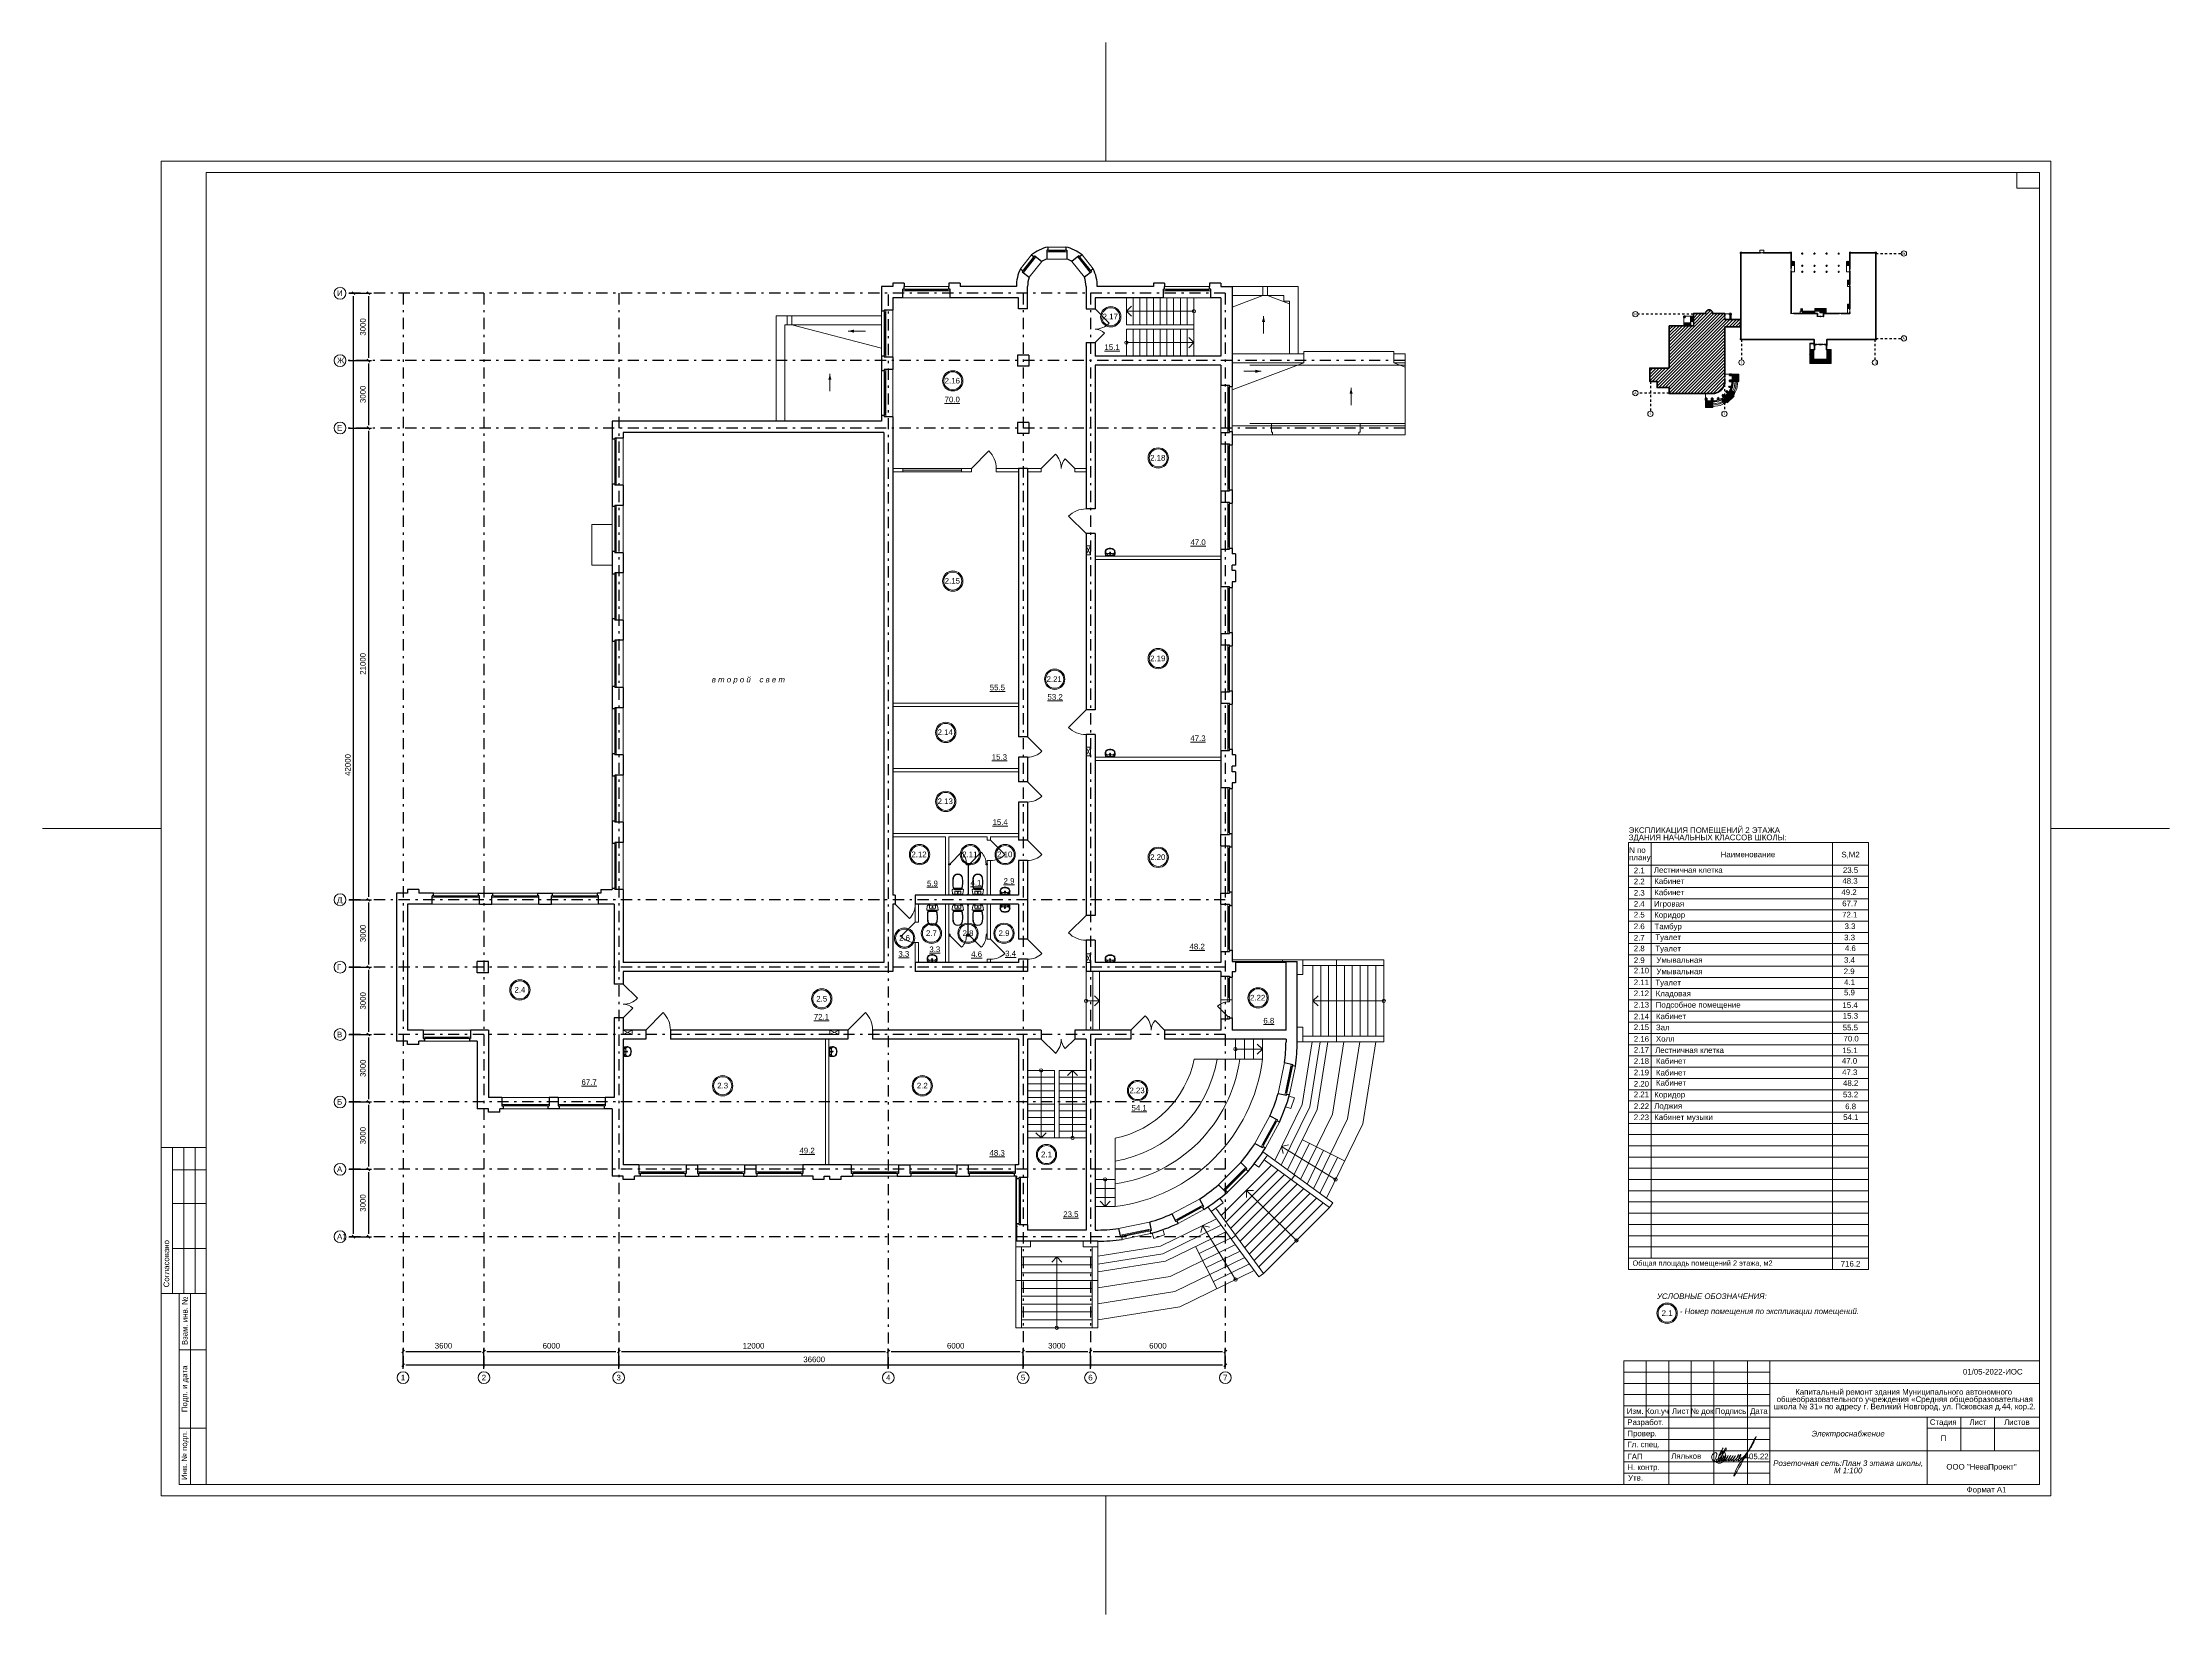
# Model space of a CAD drawing. Header units: metres. Extents: x -306 to 273, y -329 to 512.
# Drawn here: x -210.6 to -115.9, y 369.9 to 439.8 of the extents above; entities that cross this region are included whole.
import ezdxf
from ezdxf.enums import TextEntityAlignment as Align

# ---------------------------------------------------------------- set-up
doc = ezdxf.new("R2010")
doc.units = ezdxf.units.M
doc.header["$MEASUREMENT"] = 0
doc.linetypes.add('( Dashdot )', pattern=[1.001, 0.5, -0.25, 0.001, -0.25])
doc.linetypes.add('DGN Style 3', pattern=[9.681301, 6.915215, -2.766086])
doc.layers.get('DEFPOINTS').update_dxf_attribs({"lineweight": 0})
doc.layers.add('Level 50', color=7, linetype='Continuous', lineweight=0)
doc.layers.add('Level 63', color=7, linetype='Continuous', lineweight=0)
doc.styles.add('Arial', font='ariali.ttf')
doc.styles.add('GOST 2.304', font='cs_gost2304.shx')
doc.styles.add('Standard_0', font='arial.ttf')
doc.styles.add('Style-Arial', font='arial.ttf')
doc.styles.add('Style-Arial IF', font='ariali.ttf')
doc.dimstyles.get("Standard").update_dxf_attribs({"dimtxt": 0.00018, "dimasz": 0.00018, "dimexe": 0.0002, "dimexo": 0.0625, "dimgap": 9e-05, "dimtad": 0, "dimtih": 1, "dimtoh": 1, "dimdec": 4, "dimlfac": 1000, "dimzin": 0, "dimdsep": 46, "dimtxsty": 'Standard_0', "dimcen": 9e-05, "dimadec": 0, "dimazin": 0, "dimtfac": 1, "dimtdec": 4, "dimtofl": 0, "dimtmove": 0, "dimatfit": 0, "dimfxl": 0.01, "dimfxlon": 1, "dimtolj": 1, "dimtzin": 0, "dimarcsym": 0})

# ---------------------------------------------------------------- blocks, each defined once
blk = doc.blocks.new('*U1790')
at = {"color": 7, "linetype": 'Continuous', "lineweight": 13}
blk.add_line((-0.55, -0.389), (0.228, 0.389), dxfattribs=at)
at = {"color": 7, "linetype": 'Continuous', "lineweight": 0}
blk.add_arc((-0.55, -0.389), 1.1, 0, 45, dxfattribs=at)
blk = doc.blocks.new('ум9')
at = {"color": 252, "lineweight": 13}
for p, q in [((0.32, 0), (-0.32, 0)), ((-0.24, -0.06), (-0.19, -0.14)), ((0.23, -0.04), (-0.23, -0.04)), ((0.18, -0.16), (-0.17, -0.16)), ((0.05, -0.23), (-0.05, -0.23)), ((0.04, -0.08), (-0.04, -0.08)), ((0, -0.11), (0, -0.04)), ((0, -0.19), (0, -0.28)), ((0.24, -0.06), (0.19, -0.14))]:
    blk.add_line(p, q, dxfattribs=at)
for centre, radius in [((0, -0.23), 0.0351), ((0, -0.08), 0.0221), ((0, -0.23), 0.0221)]:
    blk.add_circle(centre, radius, dxfattribs=at)
for centre, radius, start, end in [((1.16, -0.33), 1.52, 167.3206, 178.6525), ((-0.13, -0.3), 0.22, 178.312, 234.1043), ((-0.35, -0.3), 0.00065, 358.312, 358.6525), ((0.09, -0.27), 0.429, 154.5977, 180.3349), ((-0.32, 0), 0.00065, 90, 167.3206), ((-0.14, -0.3), 0.18, 141.0504, 245.2718), ((-0.23, -0.12), 0.078, 90, 154.5977), ((-0.14, -0.3), 0.193, 141.0504, 147.7493), ((-0.18, -0.3), 0.159, 98.7111, 129.9424), ((-0.18, -0.3), 0.146, 86.1548, 129.9424), ((-0.04, -0.09), 0.452, 239.6448, 267.5368), ((-0.04, -0.09), 0.413, 244.8898, 267.5368), ((0, 0.1), 0.611, 265.1692, 274.8308), ((0, 0.1), 0.65, 265.1692, 274.8308), ((0.04, -0.09), 0.413, 272.4632, 300.3552), ((0.04, -0.09), 0.452, 272.4632, 300.3552), ((0.18, -0.3), 0.146, 50.0576, 93.8452), ((0.18, -0.3), 0.159, 50.0576, 81.2889), ((0.14, -0.3), 0.18, 294.7282, 38.9496), ((0.23, -0.12), 0.078, 25.4023, 90), ((0.13, -0.3), 0.22, 305.8957, 1.688), ((0.14, -0.3), 0.193, 32.2507, 38.9496), ((-0.09, -0.27), 0.429, 359.6651, 25.4023), ((-1.16, -0.33), 1.52, 1.3475, 12.6794), ((0.32, 0), 0.00065, 12.6794, 90), ((0.35, -0.3), 0.00065, 181.3475, 181.688)]:
    blk.add_arc(centre, radius, start, end, dxfattribs=at)
blk = doc.blocks.new('*U1791')
at = {"color": 7, "linetype": 'Continuous', "lineweight": 13}
for p, q in [((-0.75, -0.318), (-0.114, 0.318)), ((0.75, -0.318), (0.326, 0.106))]:
    blk.add_line(p, q, dxfattribs=at)
at = {"color": 7, "linetype": 'Continuous', "lineweight": 0}
for centre, radius, start, end in [((-0.75, -0.318), 0.9, 0, 45), ((0.75, -0.318), 0.6, 135, 180)]:
    blk.add_arc(centre, radius, start, end, dxfattribs=at)
blk = doc.blocks.new('ун2')
at = {"color": 252, "lineweight": 13}
for p, q in [((-0.131, -0.114), (-0.131, 0.006)), ((0.131, -0.114), (0.131, 0.006)), ((-0.25, -0.194), (-0.229, -0.012)), ((0, -0.266), (-0.184, -0.266)), ((0, -0.235), (-0.168, -0.235)), ((0, -0.235), (0.168, -0.235)), ((0, -0.266), (0.184, -0.266)), ((0.25, -0.194), (0.229, -0.012))]:
    blk.add_line(p, q, dxfattribs=at)
blk.add_circle((0, -0.058), 0.0157, dxfattribs=at)
for centre, radius, start, end in [((-0.225, 0.014), 0.0259, 262.0147, 1.51374), ((0, 1.373), 1.373, 261.64309, 278.35691), ((0.225, 0.014), 0.0258, 178.15722, 278.10583), ((-0.226, -0.192), 0.0242, 185.31258, 270.53981), ((0, -1.267), 1.076, 77.87213, 102.12787), ((1.292, -0.524), 1.518, 168.83269, 186.96543), ((-0.169, -0.152), 0.0829, 229.70339, 270.78947), ((0, -0.679), 0.217, 187.75388, 269.90836), ((1.29, -0.524), 1.497, 170.08704, 187.07493), ((0, -0.679), 0.198, 188.52492, 269.90836), ((-0.115, -0.115), 0.0166, 175.29979, 270.08797), ((0, -0.594), 0.477, 76.0614, 103.9386), ((0, -0.679), 0.198, 270.09164, 351.47508), ((0, -0.679), 0.217, 270.09164, 352.24612), ((0.115, -0.115), 0.0166, 269.91203, 4.70021), ((0.169, -0.152), 0.0829, 269.21053, 310.29661), ((-1.29, -0.524), 1.497, 352.92507, 9.91296), ((-1.292, -0.524), 1.518, 353.03457, 11.16731), ((0.226, -0.192), 0.0242, 269.46019, 354.68742)]:
    blk.add_arc(centre, radius, start, end, dxfattribs=at)
blk = doc.blocks.new('_Oblique-1')
at = {"color": 0, "linetype": 'ByBlock', "lineweight": -2}
blk.add_line((0.5, 0.5), (-0.5, -0.5), dxfattribs=at)
blk = doc.blocks.new('*D2570')
at = {"color": 0, "linetype": 'Continuous', "lineweight": -2, "transparency": 16777216}
for p, q in [((-194.531, 380.791), (-194.531, 381.697)), ((-194.406, 381.572), (-191.056, 381.572)), ((-190.931, 380.791), (-190.931, 381.697))]:
    blk.add_line(p, q, dxfattribs=at)
at = {"layer": 'DEFPOINTS', "color": 0, "linetype": 'Continuous', "lineweight": 0, "transparency": 16777216}
for p in [(-190.931, 381.572), (-194.531, 380.666), (-190.931, 380.666)]:
    blk.add_point(p, dxfattribs=at)
at = {"color": 0, "linetype": 'Continuous', "lineweight": -2, "transparency": 16777216, "xscale": 0.125, "yscale": 0.125, "zscale": 0.125, "rotation": 180}
blk.add_blockref('_Oblique-1', (-194.531, 381.572), dxfattribs=at)
at = {"color": 0, "linetype": 'Continuous', "lineweight": -2, "transparency": 16777216, "xscale": 0.125, "yscale": 0.125, "zscale": 0.125}
blk.add_blockref('_Oblique-1', (-190.931, 381.572), dxfattribs=at)
at = {"color": 0, "linetype": 'Continuous', "lineweight": 0, "transparency": 16777216, "insert": (-192.731, 381.825), "char_height": 0.25, "attachment_point": 5, "style": 'Style-Arial'}
blk.add_mtext('\\A1;3600', dxfattribs=at)
blk = doc.blocks.new('*D2571')
at = {"color": 0, "linetype": 'Continuous', "lineweight": -2, "transparency": 16777216}
for p, q in [((-194.531, 380.791), (-194.531, 381.088)), ((-158.056, 380.963), (-194.406, 380.963)), ((-157.931, 380.791), (-157.931, 381.088))]:
    blk.add_line(p, q, dxfattribs=at)
at = {"layer": 'DEFPOINTS', "color": 0, "linetype": 'Continuous', "lineweight": 0, "transparency": 16777216}
for p in [(-194.531, 380.963), (-194.531, 380.666), (-157.931, 380.666)]:
    blk.add_point(p, dxfattribs=at)
at = {"color": 0, "linetype": 'Continuous', "lineweight": -2, "transparency": 16777216, "xscale": 0.125, "yscale": 0.125, "zscale": 0.125, "rotation": 180}
blk.add_blockref('_Oblique-1', (-194.531, 380.963), dxfattribs=at)
at = {"color": 0, "linetype": 'Continuous', "lineweight": -2, "transparency": 16777216, "xscale": 0.125, "yscale": 0.125, "zscale": 0.125}
blk.add_blockref('_Oblique-1', (-157.931, 380.963), dxfattribs=at)
at = {"color": 0, "linetype": 'Continuous', "lineweight": 0, "transparency": 16777216, "insert": (-176.231, 381.216), "char_height": 0.25, "attachment_point": 5, "style": 'Style-Arial'}
blk.add_mtext('\\A1;36600', dxfattribs=at)
blk = doc.blocks.new('*D2572')
at = {"color": 0, "linetype": 'Continuous', "lineweight": -2, "transparency": 16777216}
for p, q in [((-196.948, 428.678), (-195.941, 428.678)), ((-196.066, 428.553), (-196.066, 425.803)), ((-196.948, 425.678), (-195.941, 425.678))]:
    blk.add_line(p, q, dxfattribs=at)
at = {"layer": 'DEFPOINTS', "color": 0, "linetype": 'Continuous', "lineweight": 0, "transparency": 16777216}
for p in [(-197.073, 428.678), (-197.073, 425.678), (-196.066, 425.678)]:
    blk.add_point(p, dxfattribs=at)
at = {"color": 0, "linetype": 'Continuous', "lineweight": -2, "transparency": 16777216, "xscale": 0.125, "yscale": 0.125, "zscale": 0.125}
for p, rotation in [((-196.066, 428.678), 90), ((-196.066, 425.678), 270)]:
    blk.add_blockref('_Oblique-1', p, dxfattribs=dict(at, rotation=rotation))
at = {"color": 0, "linetype": 'Continuous', "lineweight": 0, "transparency": 16777216, "insert": (-196.318, 427.178), "char_height": 0.25, "attachment_point": 5, "rotation": 90, "style": 'Style-Arial'}
blk.add_mtext('\\A1;3000', dxfattribs=at)
blk = doc.blocks.new('*D2573')
at = {"color": 0, "linetype": 'Continuous', "lineweight": -2, "transparency": 16777216}
for p, q in [((-196.948, 428.678), (-196.61, 428.678)), ((-196.735, 386.803), (-196.735, 428.553)), ((-196.948, 386.678), (-196.61, 386.678))]:
    blk.add_line(p, q, dxfattribs=at)
at = {"layer": 'DEFPOINTS', "color": 0, "linetype": 'Continuous', "lineweight": 0, "transparency": 16777216}
for p in [(-197.073, 428.678), (-196.735, 428.678), (-197.073, 386.678)]:
    blk.add_point(p, dxfattribs=at)
at = {"color": 0, "linetype": 'Continuous', "lineweight": -2, "transparency": 16777216, "xscale": 0.125, "yscale": 0.125, "zscale": 0.125}
for p, rotation in [((-196.735, 428.678), 90), ((-196.735, 386.678), 270)]:
    blk.add_blockref('_Oblique-1', p, dxfattribs=dict(at, rotation=rotation))
at = {"color": 0, "linetype": 'Continuous', "lineweight": 0, "transparency": 16777216, "insert": (-196.988, 407.678), "char_height": 0.25, "attachment_point": 5, "rotation": 90, "style": 'Style-Arial'}
blk.add_mtext('\\A1;42000', dxfattribs=at)
blk = doc.blocks.new('*U1659')
at = {"color": 7, "linetype": 'Continuous', "lineweight": 0}
for p in [(-0.227, 0.114), (0.227, 0.114)]:
    blk.add_line(p, (0, -0.114), dxfattribs=at)
blk = doc.blocks.new('*U1795')
at = {"color": 7, "linetype": 'Continuous', "lineweight": 0}
blk.add_line((-0.35, 0), (0.35, 0), dxfattribs=at)
at = {"color": 7, "linetype": 'Continuous', "lineweight": 13, "flags": 128}
for points in [[(-0.35, -0.035), (-0.45, -0.035), (-0.45, 0.035), (-0.35, 0.035), (-0.35, -0.035)], [(0.45, -0.035), (0.35, -0.035), (0.35, 0.035), (0.45, 0.035), (0.45, -0.035)]]:
    blk.add_lwpolyline(points, close=True, dxfattribs=at)
at = {"color": 7, "linetype": 'Continuous', "lineweight": 0, "flags": 128}
blk.add_lwpolyline([(-0.35, 0.035), (-0.35, -0.035), (0.35, -0.035), (0.35, 0.035), (-0.35, 0.035)], close=True, dxfattribs=at)
blk = doc.blocks.new('*U1662')
at = {"color": 7, "linetype": 'Continuous', "lineweight": 0}
for p, q in [((0, 29.7), (0, 34.987)), ((-42.05, 0), (-47.337, 0)), ((47.337, 0), (42.05, 0)), ((0, -34.987), (0, -29.7))]:
    blk.add_line(p, q, dxfattribs=at)
at = {"color": 7, "linetype": 'Continuous', "lineweight": 0, "flags": 128}
blk.add_lwpolyline([(42.05, 29.7), (42.05, -29.7), (-42.05, -29.7), (-42.05, 29.7), (42.05, 29.7)], close=True, dxfattribs=at)
at = {"layer": 'Level 50', "color": 7, "linetype": 'Continuous', "lineweight": 13}
for p, q in [((-40.05, 29.2), (-40.05, -29.2)), ((41.55, 29.2), (-40.05, 29.2)), ((40.55, 29.2), (40.55, 28.5)), ((40.55, 28.5), (41.55, 28.5)), ((41.55, 29.2), (41.55, -29.2)), ((41.55, -29.2), (-41.25, -29.2))]:
    blk.add_line(p, q, dxfattribs=at)
at = {"layer": 'Level 63', "color": 7, "linetype": 'Continuous', "lineweight": 13}
for p, q in [((-42.05, -14.2), (-40.05, -14.2)), ((-42.05, -14.2), (-42.05, -20.7)), ((-41.55, -14.2), (-41.55, -20.7)), ((-41.05, -14.2), (-41.05, -20.7)), ((-40.55, -14.2), (-40.55, -20.7)), ((-41.55, -15.2), (-40.05, -15.2)), ((-41.55, -16.7), (-40.05, -16.7)), ((-41.55, -18.7), (-40.05, -18.7)), ((-42.05, -20.7), (-40.05, -20.7)), ((-41.25, -20.7), (-40.05, -20.7)), ((-40.75, -29.2), (-40.75, -20.7)), ((-41.25, -23.2), (-40.05, -23.2)), ((23.05, -23.7), (41.55, -23.7)), ((23.05, -23.7), (23.05, -29.2)), ((24.05, -23.7), (24.05, -26.2)), ((25.05, -23.7), (25.05, -29.2)), ((26.05, -23.7), (26.05, -26.2)), ((27.05, -23.7), (27.05, -29.2)), ((28.55, -23.7), (28.55, -29.2)), ((29.55, -23.7), (29.55, -29.2)), ((29.55, -24.7), (41.55, -24.7)), ((23.05, -25.7), (29.55, -25.7)), ((23.05, -26.2), (29.55, -26.2)), ((29.55, -26.2), (41.55, -26.2)), ((-41.25, -26.7), (-40.05, -26.7)), ((36.55, -26.7), (41.55, -26.7)), ((29.55, -27.7), (41.55, -27.7))]:
    blk.add_line(p, q, dxfattribs=at)
at = {"layer": 'Level 63', "color": 7, "linetype": 'Continuous', "lineweight": 0}
for p, q in [((23.05, -24.2), (29.55, -24.2)), ((23.05, -24.7), (29.55, -24.7)), ((23.05, -25.2), (29.55, -25.2)), ((23.05, -26.7), (29.55, -26.7)), ((23.05, -27.2), (29.55, -27.2)), ((23.05, -27.7), (29.55, -27.7)), ((23.05, -28.2), (29.55, -28.2)), ((23.05, -28.7), (29.55, -28.7))]:
    blk.add_line(p, q, dxfattribs=at)
at = {"layer": 'Level 63', "color": 7, "linetype": 'Continuous', "lineweight": 13, "flags": 128}
for points in [[(-41.25, -29.2), (-41.25, -20.7)], [(36.55, -26.2), (36.55, -29.2)], [(38.05, -26.2), (38.05, -27.7)], [(39.55, -26.2), (39.55, -27.7)]]:
    blk.add_lwpolyline(points, dxfattribs=at)
at = {"layer": 'Level 63', "color": 7, "linetype": 'Continuous', "lineweight": 0, "style": 'Style-Arial'}
for s, p in [('Согласовано', (-41.826, -19.373)), ('Взам. инв. №', (-41.007, -21.916)), ('Подп. и дата', (-41.02, -24.945)), ('Инв. № подл.', (-41.025, -27.913))]:
    blk.add_text(s, height=0.25002, rotation=90, dxfattribs=at).set_placement(p, align=Align.MIDDLE_CENTER)
for s, p in [('Изм.', (23.557, -25.935)), ('Разработ.', (24.019, -26.431)), ('Кол.уч', (24.534, -25.935)), ('Лист', (25.573, -25.935)), ('№ док', (26.532, -25.935)), ('Подпись', (27.806, -25.935)), ('Дата', (29.061, -25.935)), ('Стадия', (37.268, -26.425)), ('Лист', (38.813, -26.425)), ('Листов', (40.546, -26.425)), ('Провер.', (23.864, -26.929)), ('Гл. спец.', (23.931, -27.416)), ('Н. контр.', (23.925, -28.435)), ('ГАП', (23.551, -27.957)), ('ООО "НеваПроект"', (38.973, -28.411)), ('Утв.', (23.57, -28.902)), ('Формат А1', (39.197, -29.431))]:
    blk.add_text(s, height=0.25, dxfattribs=at).set_placement(p, align=Align.MIDDLE_CENTER)
blk = doc.blocks.new('*U1670')
at = {"color": 7, "linetype": 'Continuous', "lineweight": 13}
for radius in [0.452, 0.402]:
    blk.add_circle((0, 0), radius, dxfattribs=at)
at = {"color": 7, "linetype": 'Continuous', "lineweight": 13, "style": 'Style-Arial'}
blk.add_text('2.1', height=0.25, dxfattribs=at).set_placement((-0.242, 0.133), align=Align.TOP_LEFT)
blk = doc.blocks.new('*U1792')
at = {"color": 7, "linetype": 'Continuous', "lineweight": 13}
for p, q in [((-0.2, 0.1), (0.2, -0.1)), ((0.2, 0.1), (-0.2, -0.1))]:
    blk.add_line(p, q, dxfattribs=at)
at = {"color": 7, "linetype": 'Continuous', "lineweight": 13, "flags": 128}
blk.add_lwpolyline([(-0.2, 0.1), (-0.2, -0.1), (0.2, -0.1), (0.2, 0.1), (-0.2, 0.1)], close=True, dxfattribs=at)
blk = doc.blocks.new('*U1881')
at = {"color": 7, "linetype": 'Continuous', "lineweight": 0}
for p in [(-0.227, 0.114), (0.227, 0.114)]:
    blk.add_line(p, (0, -0.114), dxfattribs=at)
blk = doc.blocks.new('*U1882')
at = {"color": 7, "linetype": 'Continuous', "lineweight": 0}
for p in [(-0.227, 0.114), (0.227, 0.114)]:
    blk.add_line(p, (0, -0.114), dxfattribs=at)
blk = doc.blocks.new('*U1883')
at = {"color": 7, "linetype": 'Continuous', "lineweight": 0}
for p in [(-0.227, 0.114), (0.227, 0.114)]:
    blk.add_line(p, (0, -0.114), dxfattribs=at)
blk = doc.blocks.new('*U1884')
at = {"color": 7, "linetype": 'Continuous', "lineweight": 0}
for p in [(-0.227, 0.114), (0.227, 0.114)]:
    blk.add_line(p, (0, -0.114), dxfattribs=at)
blk = doc.blocks.new('*U1885')
at = {"color": 7, "linetype": 'Continuous', "lineweight": 0}
for p in [(-0.227, 0.114), (0.227, 0.114)]:
    blk.add_line(p, (0, -0.114), dxfattribs=at)
blk = doc.blocks.new('*U1886')
at = {"color": 7, "linetype": 'Continuous', "lineweight": 0}
for p, q in [((3.651, 8.224), (1.401, 8.224)), ((3.651, 8.224), (4.551, 8.224)), ((3.651, 8.149), (3.651, 8.224)), ((4.304, 7.574), (4.551, 7.574)), ((4.551, 7.574), (4.551, 8.224)), ((5.001, 7.974), (5.001, 4.824)), ((5.351, 7.974), (5.351, 4.824)), ((5.701, 7.974), (5.701, 4.824)), ((6.051, 7.974), (6.051, 8.224)), ((6.051, 7.974), (6.051, 4.824)), ((6.401, 7.974), (6.401, 4.824)), ((6.751, 7.974), (6.751, 4.824)), ((7.101, 7.974), (7.101, 4.824)), ((7.451, 7.974), (7.451, 4.824)), ((7.801, 7.974), (7.801, 4.824)), ((8.151, 7.974), (8.151, 4.824)), ((8.151, 6.399), (5.001, 6.399)), ((4.304, 5.224), (4.551, 5.224)), ((4.551, 4.574), (4.551, 5.224)), ((6.051, 4.574), (6.051, 4.824)), ((4.304, 4.574), (4.551, 4.574)), ((4.535, 0.219), (6.41, -0.727)), ((0.919, -3.161), (3.161, -0.919)), ((6.006, -1.555), (3.606, -0.089)), ((-8.224, -3.651), (-8.224, -1.401)), ((1.127, -3.448), (3.448, -1.127)), ((1.336, -3.735), (3.735, -1.336)), ((1.544, -4.021), (4.021, -1.544)), ((1.752, -4.308), (4.308, -1.752)), ((4.043, -1.559), (4.19, -1.357)), ((1.961, -4.595), (4.595, -1.961)), ((4.268, -4.268), (2.04, -2.04)), ((2.169, -4.881), (4.881, -2.169)), ((2.377, -5.168), (5.168, -2.377)), ((2.585, -5.455), (5.455, -2.585)), ((2.794, -5.741), (5.741, -2.794)), ((-8.224, -3.651), (-8.224, -4.551)), ((-8.149, -3.651), (-8.224, -3.651)), ((1.555, -6.006), (0.089, -3.606)), ((-7.574, -4.551), (-8.224, -4.551)), ((-7.574, -4.304), (-7.574, -4.551)), ((-5.224, -4.304), (-5.224, -4.551)), ((-4.574, -4.551), (-5.224, -4.551)), ((-0.219, -4.535), (0.727, -6.41)), ((1.559, -4.043), (1.357, -4.19)), ((-7.974, -5.001), (-4.824, -5.001)), ((-7.974, -5.351), (-4.824, -5.351)), ((-6.399, -8.151), (-6.399, -5.001)), ((-7.974, -6.051), (-8.224, -6.051)), ((-7.974, -5.701), (-4.824, -5.701)), ((-7.974, -6.051), (-4.824, -6.051)), ((-7.974, -6.401), (-4.824, -6.401)), ((-4.574, -6.051), (-4.824, -6.051)), ((-7.974, -6.751), (-4.824, -6.751)), ((-7.974, -7.101), (-4.824, -7.101)), ((-7.974, -7.451), (-4.824, -7.451)), ((-7.974, -7.801), (-4.824, -7.801)), ((-7.974, -8.151), (-4.824, -8.151))]:
    blk.add_line(p, q, dxfattribs=at)
at = {"color": 7, "linetype": 'Continuous', "lineweight": 0, "flags": 128}
for points in [[(4.551, 8.224), (8.151, 8.224), (8.151, 7.974), (4.551, 7.974), (4.551, 8.224)], [(4.551, 4.824), (8.151, 4.824), (8.151, 4.574), (4.551, 4.574), (4.551, 4.824)], [(2.976, -0.475), (5.888, -2.591), (5.741, -2.794), (2.829, -0.678), (2.976, -0.475)], [(0.475, -2.976), (2.591, -5.888), (2.794, -5.741), (0.678, -2.829), (0.475, -2.976)], [(-8.224, -4.551), (-8.224, -8.151), (-7.974, -8.151), (-7.974, -4.551), (-8.224, -4.551)], [(-4.824, -4.551), (-4.824, -8.151), (-4.574, -8.151), (-4.574, -4.551), (-4.824, -4.551)]]:
    blk.add_lwpolyline(points, close=True, dxfattribs=at)
for points in [[(4.962, 4.574), (4.52, 1.781), (3.301, -0.712)], [(5.316, 4.574), (4.857, 1.674), (3.589, -0.921)], [(5.67, 4.574), (5.195, 1.568), (3.876, -1.129)], [(6.379, 4.574), (5.87, 1.355), (4.451, -1.547)], [(7.088, 4.574), (6.545, 1.142), (5.026, -1.965)], [(7.797, 4.574), (7.22, 0.929), (5.601, -2.383)], [(3.938, 2.156), (4.176, 2.078), (4.022, 1.603), (3.784, 1.68)], [(4.848, 0.062), (4.164, -1.338)], [(2.39, -0.853), (2.594, -1.001), (2.976, -0.475), (2.772, -0.327)], [(5.473, -0.254), (4.739, -1.756)], [(6.098, -0.569), (5.313, -2.174)], [(0.853, -2.39), (1.001, -2.594), (0.475, -2.976), (0.327, -2.772)], [(-4.574, -4.962), (-1.781, -4.52), (0.712, -3.301)], [(-4.574, -5.316), (-1.674, -4.857), (0.921, -3.589)], [(-2.156, -3.938), (-2.078, -4.176), (-1.603, -4.022), (-1.68, -3.784)], [(-4.574, -5.67), (-1.568, -5.195), (1.129, -3.876)], [(-4.574, -6.379), (-1.355, -5.87), (1.547, -4.451)], [(-0.062, -4.848), (1.338, -4.164)], [(-4.574, -7.088), (-1.142, -6.545), (1.965, -5.026)], [(-4.574, -7.797), (-0.929, -7.22), (2.383, -5.601)], [(0.254, -5.473), (1.756, -4.739)], [(0.569, -6.098), (2.174, -5.313)]]:
    blk.add_lwpolyline(points, dxfattribs=at)
at = {"color": 7, "linetype": 'Continuous', "lineweight": 0}
for centre in [(8.151, 6.399), (6.006, -1.555), (4.268, -4.268), (1.555, -6.006), (-6.399, -8.151)]:
    blk.add_circle(centre, 0.0733, dxfattribs=at)
at = {"color": 7, "linetype": 'Continuous', "lineweight": 0, "extrusion": (0, 0, -1)}
for name, p, rotation in [('*U1881', (-5.114, 6.399), 89.9999999999988), ('*U1882', (-3.703, -0.148), 121.424636737663)]:
    blk.add_blockref(name, p, dxfattribs=dict(at, rotation=rotation))
at = {"color": 7, "linetype": 'Continuous', "lineweight": 0}
for name, p, rotation in [('*U1885', (2.121, -2.121), 225.0000000000007), ('*U1883', (0.148, -3.703), 211.4246367376645), ('*U1884', (-6.399, -5.114), 180.0000000000003)]:
    blk.add_blockref(name, p, dxfattribs=dict(at, rotation=rotation))
blk = doc.blocks.new('*U1887')
at = {"color": 7, "linetype": 'Continuous', "lineweight": 0}
blk.add_line((-4.574, -4.304), (-4.574, -4.551), dxfattribs=at)
blk.add_blockref('*U1886', (0, 0), dxfattribs=at)
blk = doc.blocks.new('*U1793')
at = {"color": 7, "linetype": 'Continuous', "lineweight": 0}
for p, q in [((-0.656, -0.334), (0.334, 0.656)), ((-0.34, -0.508), (0.508, 0.34)), ((0.656, 0.263), (-0.263, -0.656))]:
    blk.add_line(p, q, dxfattribs=at)
at = {"color": 7, "linetype": 'Continuous', "lineweight": 30}
for p, q in [((0.334, 0.656), (0.604, 0.386)), ((0.571, 0.348), (0.656, 0.263)), ((-0.656, -0.334), (-0.386, -0.604)), ((-0.348, -0.571), (-0.263, -0.656))]:
    blk.add_line(p, q, dxfattribs=at)
at = {"color": 7, "linetype": 'Continuous', "lineweight": 0, "flags": 128}
blk.add_lwpolyline([(-0.365, -0.483), (0.483, 0.365), (0.533, 0.316), (-0.316, -0.533), (-0.365, -0.483)], close=True, dxfattribs=at)
at = {"color": 7, "linetype": 'Continuous', "lineweight": 13, "flags": 128}
for points in [[(0.554, 0.436), (0.483, 0.365), (0.533, 0.316), (0.604, 0.386), (0.554, 0.436)], [(-0.365, -0.483), (-0.436, -0.554), (-0.386, -0.604), (-0.316, -0.533), (-0.365, -0.483)]]:
    blk.add_lwpolyline(points, close=True, dxfattribs=at)
at = {"color": 7, "linetype": 'Continuous', "lineweight": 30}
for start, end in [(319.1957, 319.5191), (310.4809, 310.8043)]:
    blk.add_arc((-6.154, 6.154), 8.884, start, end, dxfattribs=at)
blk = doc.blocks.new('*U1689')
at = {"color": 7, "linetype": 'Continuous', "lineweight": 13}
blk.add_line((0, -0.256), (0, 0.256), dxfattribs=at)
blk.add_solid([(0.046, 0.085), (0, 0.256), (0, 0.085), (-0.046, 0.085)], dxfattribs=at)
blk = doc.blocks.new('*U1794')
at = {"color": 7, "linetype": 'Continuous', "lineweight": 13}
blk.add_line((-0.318, 0.45), (0.318, -0.186), dxfattribs=at)
at = {"color": 7, "linetype": 'Continuous', "lineweight": 0}
blk.add_arc((-0.318, 0.45), 0.9, 270, 315, dxfattribs=at)
blk = doc.blocks.new('*U1708')
at = {"color": 7, "linetype": 'Continuous', "lineweight": 13}
for radius in [0.452, 0.402]:
    blk.add_circle((0, 0), radius, dxfattribs=at)
at = {"color": 7, "linetype": 'Continuous', "lineweight": 13, "style": 'Style-Arial'}
blk.add_text('2.2', height=0.25, dxfattribs=at).set_placement((-0.242, 0.133), align=Align.TOP_LEFT)
blk = doc.blocks.new('*U1709')
at = {"color": 7, "linetype": 'Continuous', "lineweight": 13}
for radius in [0.452, 0.402]:
    blk.add_circle((0, 0), radius, dxfattribs=at)
at = {"color": 7, "linetype": 'Continuous', "lineweight": 13, "style": 'Style-Arial'}
blk.add_text('2.3', height=0.25, dxfattribs=at).set_placement((-0.242, 0.133), align=Align.TOP_LEFT)
blk = doc.blocks.new('*U1710')
at = {"color": 7, "linetype": 'Continuous', "lineweight": 13}
for radius in [0.452, 0.402]:
    blk.add_circle((0, 0), radius, dxfattribs=at)
at = {"color": 7, "linetype": 'Continuous', "lineweight": 13, "style": 'Style-Arial'}
blk.add_text('2.4', height=0.25, dxfattribs=at).set_placement((-0.242, 0.133), align=Align.TOP_LEFT)
blk = doc.blocks.new('*U1711')
at = {"color": 7, "linetype": 'Continuous', "lineweight": 13}
for radius in [0.452, 0.402]:
    blk.add_circle((0, 0), radius, dxfattribs=at)
at = {"color": 7, "linetype": 'Continuous', "lineweight": 13, "style": 'Style-Arial'}
blk.add_text('2.5', height=0.25, dxfattribs=at).set_placement((-0.242, 0.133), align=Align.TOP_LEFT)
blk = doc.blocks.new('*U1712')
at = {"color": 7, "linetype": 'Continuous', "lineweight": 13}
for radius in [0.452, 0.402]:
    blk.add_circle((0, 0), radius, dxfattribs=at)
at = {"color": 7, "linetype": 'Continuous', "lineweight": 13, "style": 'Style-Arial'}
blk.add_text('2.6', height=0.25, dxfattribs=at).set_placement((-0.242, 0.133), align=Align.TOP_LEFT)
blk = doc.blocks.new('*U1713')
at = {"color": 7, "linetype": 'Continuous', "lineweight": 13}
for radius in [0.452, 0.402]:
    blk.add_circle((0, 0), radius, dxfattribs=at)
at = {"color": 7, "linetype": 'Continuous', "lineweight": 13, "style": 'Style-Arial'}
blk.add_text('2.7', height=0.25, dxfattribs=at).set_placement((-0.242, 0.133), align=Align.TOP_LEFT)
blk = doc.blocks.new('*U1714')
at = {"color": 7, "linetype": 'Continuous', "lineweight": 13}
for radius in [0.452, 0.402]:
    blk.add_circle((0, 0), radius, dxfattribs=at)
at = {"color": 7, "linetype": 'Continuous', "lineweight": 13, "style": 'Style-Arial'}
blk.add_text('2.8', height=0.25, dxfattribs=at).set_placement((-0.242, 0.133), align=Align.TOP_LEFT)
blk = doc.blocks.new('*U1715')
at = {"color": 7, "linetype": 'Continuous', "lineweight": 13}
for radius in [0.452, 0.402]:
    blk.add_circle((0, 0), radius, dxfattribs=at)
at = {"color": 7, "linetype": 'Continuous', "lineweight": 13, "style": 'Style-Arial'}
blk.add_text('2.9', height=0.25, dxfattribs=at).set_placement((-0.242, 0.133), align=Align.TOP_LEFT)
blk = doc.blocks.new('*U1716')
at = {"color": 7, "linetype": 'Continuous', "lineweight": 13}
for radius in [0.452, 0.402]:
    blk.add_circle((0, 0), radius, dxfattribs=at)
at = {"color": 7, "linetype": 'Continuous', "lineweight": 13, "style": 'Style-Arial'}
blk.add_text('2.10', height=0.25, dxfattribs=at).set_placement((-0.361, 0.133), align=Align.TOP_LEFT)
blk = doc.blocks.new('*U1717')
at = {"color": 7, "linetype": 'Continuous', "lineweight": 13}
for radius in [0.452, 0.402]:
    blk.add_circle((0, 0), radius, dxfattribs=at)
at = {"color": 7, "linetype": 'Continuous', "lineweight": 13, "style": 'Style-Arial'}
blk.add_text('2.11', height=0.25, dxfattribs=at).set_placement((-0.361, 0.133), align=Align.TOP_LEFT)
blk = doc.blocks.new('*U1718')
at = {"color": 7, "linetype": 'Continuous', "lineweight": 13}
for radius in [0.452, 0.402]:
    blk.add_circle((0, 0), radius, dxfattribs=at)
at = {"color": 7, "linetype": 'Continuous', "lineweight": 13, "style": 'Style-Arial'}
blk.add_text('2.12', height=0.25, dxfattribs=at).set_placement((-0.361, 0.133), align=Align.TOP_LEFT)
blk = doc.blocks.new('*U1719')
at = {"color": 7, "linetype": 'Continuous', "lineweight": 13}
for radius in [0.452, 0.402]:
    blk.add_circle((0, 0), radius, dxfattribs=at)
at = {"color": 7, "linetype": 'Continuous', "lineweight": 13, "style": 'Style-Arial'}
blk.add_text('2.13', height=0.25, dxfattribs=at).set_placement((-0.361, 0.133), align=Align.TOP_LEFT)
blk = doc.blocks.new('*U1720')
at = {"color": 7, "linetype": 'Continuous', "lineweight": 13}
for radius in [0.452, 0.402]:
    blk.add_circle((0, 0), radius, dxfattribs=at)
at = {"color": 7, "linetype": 'Continuous', "lineweight": 13, "style": 'Style-Arial'}
blk.add_text('2.14', height=0.25, dxfattribs=at).set_placement((-0.361, 0.133), align=Align.TOP_LEFT)
blk = doc.blocks.new('*U1721')
at = {"color": 7, "linetype": 'Continuous', "lineweight": 13}
for radius in [0.452, 0.402]:
    blk.add_circle((0, 0), radius, dxfattribs=at)
at = {"color": 7, "linetype": 'Continuous', "lineweight": 13, "style": 'Style-Arial'}
blk.add_text('2.15', height=0.25, dxfattribs=at).set_placement((-0.361, 0.133), align=Align.TOP_LEFT)
blk = doc.blocks.new('*U1722')
at = {"color": 7, "linetype": 'Continuous', "lineweight": 13}
for radius in [0.452, 0.402]:
    blk.add_circle((0, 0), radius, dxfattribs=at)
at = {"color": 7, "linetype": 'Continuous', "lineweight": 13, "style": 'Style-Arial'}
blk.add_text('2.16', height=0.25, dxfattribs=at).set_placement((-0.361, 0.133), align=Align.TOP_LEFT)
blk = doc.blocks.new('*U1723')
at = {"color": 7, "linetype": 'Continuous', "lineweight": 13}
for radius in [0.452, 0.402]:
    blk.add_circle((0, 0), radius, dxfattribs=at)
at = {"color": 7, "linetype": 'Continuous', "lineweight": 13, "style": 'Style-Arial'}
blk.add_text('2.17', height=0.25, dxfattribs=at).set_placement((-0.361, 0.133), align=Align.TOP_LEFT)
blk = doc.blocks.new('*U1724')
at = {"color": 7, "linetype": 'Continuous', "lineweight": 13}
for radius in [0.452, 0.402]:
    blk.add_circle((0, 0), radius, dxfattribs=at)
at = {"color": 7, "linetype": 'Continuous', "lineweight": 13, "style": 'Style-Arial'}
blk.add_text('2.18', height=0.25, dxfattribs=at).set_placement((-0.361, 0.133), align=Align.TOP_LEFT)
blk = doc.blocks.new('*U1725')
at = {"color": 7, "linetype": 'Continuous', "lineweight": 13}
for radius in [0.452, 0.402]:
    blk.add_circle((0, 0), radius, dxfattribs=at)
at = {"color": 7, "linetype": 'Continuous', "lineweight": 13, "style": 'Style-Arial'}
blk.add_text('2.19', height=0.25, dxfattribs=at).set_placement((-0.361, 0.133), align=Align.TOP_LEFT)
blk = doc.blocks.new('*U1726')
at = {"color": 7, "linetype": 'Continuous', "lineweight": 13}
for radius in [0.452, 0.402]:
    blk.add_circle((0, 0), radius, dxfattribs=at)
at = {"color": 7, "linetype": 'Continuous', "lineweight": 13, "style": 'Style-Arial'}
blk.add_text('2.20', height=0.25, dxfattribs=at).set_placement((-0.361, 0.133), align=Align.TOP_LEFT)
blk = doc.blocks.new('*U1727')
at = {"color": 7, "linetype": 'Continuous', "lineweight": 13}
for radius in [0.452, 0.402]:
    blk.add_circle((0, 0), radius, dxfattribs=at)
at = {"color": 7, "linetype": 'Continuous', "lineweight": 13, "style": 'Style-Arial'}
blk.add_text('2.21', height=0.25, dxfattribs=at).set_placement((-0.361, 0.133), align=Align.TOP_LEFT)
blk = doc.blocks.new('*U1728')
at = {"color": 7, "linetype": 'Continuous', "lineweight": 13}
for radius in [0.452, 0.402]:
    blk.add_circle((0, 0), radius, dxfattribs=at)
at = {"color": 7, "linetype": 'Continuous', "lineweight": 13, "style": 'Style-Arial'}
blk.add_text('2.22', height=0.25, dxfattribs=at).set_placement((-0.361, 0.133), align=Align.TOP_LEFT)
blk = doc.blocks.new('*U1729')
at = {"color": 7, "linetype": 'Continuous', "lineweight": 13}
for radius in [0.452, 0.402]:
    blk.add_circle((0, 0), radius, dxfattribs=at)
at = {"color": 7, "linetype": 'Continuous', "lineweight": 13, "style": 'Style-Arial'}
blk.add_text('2.23', height=0.25, dxfattribs=at).set_placement((-0.361, 0.133), align=Align.TOP_LEFT)
blk = doc.blocks.new('*U1799')
at = {"color": 7, "linetype": 'Continuous', "lineweight": 0}
for p in [(-0.2, 0.1), (0.2, 0.1)]:
    blk.add_line(p, (0, -0.1), dxfattribs=at)
blk = doc.blocks.new('*U1800')
at = {"color": 7, "linetype": 'Continuous', "lineweight": 0}
for p in [(-0.2, 0.1), (0.2, 0.1)]:
    blk.add_line(p, (0, -0.1), dxfattribs=at)
blk = doc.blocks.new('*U1801')
at = {"color": 7, "linetype": 'Continuous', "lineweight": 0}
for p in [(-0.2, 0.1), (0.2, 0.1)]:
    blk.add_line(p, (0, -0.1), dxfattribs=at)
blk = doc.blocks.new('*U1802')
at = {"color": 7, "linetype": 'Continuous', "lineweight": 0}
for p in [(-0.2, 0.1), (0.2, 0.1)]:
    blk.add_line(p, (0, -0.1), dxfattribs=at)
blk = doc.blocks.new('*U1803')
at = {"color": 7, "linetype": 'Continuous', "lineweight": 0}
for p in [(-0.2, 0.1), (0.2, 0.1)]:
    blk.add_line(p, (0, -0.1), dxfattribs=at)
blk = doc.blocks.new('*U1804')
at = {"color": 7, "linetype": 'Continuous', "lineweight": 0}
for p in [(-0.2, 0.1), (0.2, 0.1)]:
    blk.add_line(p, (0, -0.1), dxfattribs=at)
blk = doc.blocks.new('*U1805')
at = {"color": 7, "linetype": 'Continuous', "lineweight": 0}
for p in [(-0.2, 0.1), (0.2, 0.1)]:
    blk.add_line(p, (0, -0.1), dxfattribs=at)
blk = doc.blocks.new('*U1806')
at = {"color": 7, "linetype": 'Continuous', "lineweight": 0}
for p in [(-0.2, 0.1), (0.2, 0.1)]:
    blk.add_line(p, (0, -0.1), dxfattribs=at)
blk = doc.blocks.new('*U1807')
at = {"color": 7, "linetype": 'Continuous', "lineweight": 0}
for p in [(-0.2, 0.1), (0.2, 0.1)]:
    blk.add_line(p, (0, -0.1), dxfattribs=at)
blk = doc.blocks.new('*U1808')
at = {"color": 7, "linetype": 'Continuous', "lineweight": 0}
for p in [(-0.2, 0.1), (0.2, 0.1)]:
    blk.add_line(p, (0, -0.1), dxfattribs=at)
blk = doc.blocks.new('*U1809')
at = {"color": 7, "linetype": 'Continuous', "lineweight": 0}
for p in [(-0.2, 0.1), (0.2, 0.1)]:
    blk.add_line(p, (0, -0.1), dxfattribs=at)
blk = doc.blocks.new('*U1810')
at = {"color": 7, "linetype": 'Continuous', "lineweight": 0}
for p in [(-0.2, 0.1), (0.2, 0.1)]:
    blk.add_line(p, (0, -0.1), dxfattribs=at)
blk = doc.blocks.new('*U1811')
at = {"color": 7, "linetype": 'Continuous', "lineweight": 0}
for p in [(-0.2, 0.1), (0.2, 0.1)]:
    blk.add_line(p, (0, -0.1), dxfattribs=at)
blk = doc.blocks.new('*U1812')
at = {"color": 7, "linetype": 'Continuous', "lineweight": 0}
for p in [(-0.2, 0.1), (0.2, 0.1)]:
    blk.add_line(p, (0, -0.1), dxfattribs=at)
blk = doc.blocks.new('*U1813')
at = {"color": 7, "linetype": 'Continuous', "lineweight": 0}
for p in [(-0.2, 0.1), (0.2, 0.1)]:
    blk.add_line(p, (0, -0.1), dxfattribs=at)
blk = doc.blocks.new('*U1814')
at = {"color": 7, "linetype": 'Continuous', "lineweight": 0}
for p in [(-0.2, 0.1), (0.2, 0.1)]:
    blk.add_line(p, (0, -0.1), dxfattribs=at)
blk = doc.blocks.new('*U1815')
at = {"color": 7, "linetype": 'Continuous', "lineweight": 0}
for p in [(-0.2, 0.1), (0.2, 0.1)]:
    blk.add_line(p, (0, -0.1), dxfattribs=at)
blk = doc.blocks.new('*U1816')
at = {"color": 7, "linetype": 'Continuous', "lineweight": 0}
for p in [(-0.2, 0.1), (0.2, 0.1)]:
    blk.add_line(p, (0, -0.1), dxfattribs=at)
blk = doc.blocks.new('*U1817')
at = {"color": 7, "linetype": 'Continuous', "lineweight": 40}
for p, q in [((-4.6, 40.2), (-4.6, 39.7)), ((-3.2, 40.2), (-3.2, 39.7)), ((10.3, 32.3), (10.8, 32.3)), ((39.4, 31.7), (39.9, 31.7)), ((10.3, 30.8), (10.8, 30.8)), ((39.4, 30.8), (39.9, 30.8)), ((39.4, 24.2), (39.9, 24.2)), ((39.4, 23.3), (39.9, 23.3)), ((39.4, 12.2), (39.9, 12.2)), ((-42.4, 8.5), (-42.4, 7.8)), ((-41.7, 8.5), (-42.4, 8.5)), ((-41.7, 7.8), (-42.4, 7.8)), ((-41.7, 8.5), (-41.7, 7.8)), ((-37.9, 5.3), (-37.4, 5.3)), ((-37.9, 4.3), (-37.4, 4.3)), ((-22.3, 9), (-21.8, 9)), ((-22.3, 7.5), (-21.8, 7.5)), ((-19.8, 9.8), (-19.8, 9.7)), ((-19.8, 9.8), (-19.1, 9.8)), ((-19.8, 9.7), (-19.8, 9.1)), ((-19.8, 9.1), (-19.1, 9.1)), ((-19.1, 9.8), (-19.1, 9.1)), ((10.6, 9.7), (10.6, 10.2)), ((12, 9.7), (12, 10.2)), ((23.6, 8.4), (23.6, 9.9)), ((23.6, 8.4), (23.7, 8.4)), ((23.7, 8.2), (23.7, 8.7)), ((25, 8.2), (25, 8.7)), ((25, 8.4), (25.2, 8.4)), ((25.2, 8.2), (25.2, 8.7)), ((26.5, 8.2), (26.5, 8.7)), ((26.5, 8.4), (26.6, 8.4)), ((26.6, 8.4), (26.6, 9.9)), ((34.4, 9.7), (34.4, 10.2)), ((35.3, 9.7), (35.3, 10.2)), ((39.4, 10.3), (39.9, 10.3)), ((23.1, -5.7), (23.1, -5.2)), ((24.4, -5.7), (24.4, -5.2)), ((25.9, -5.7), (25.9, -5.2)), ((27.2, -5.7), (27.2, -5.2)), ((-19.8, -20.2), (-18.9, -20.2)), ((-19.8, -20.8), (-19.8, -20.2)), ((-19.8, -20.8), (-18.9, -20.8)), ((-18.9, -20.8), (-18.9, -20.2)), ((-24.6, -28.3), (-24.3, -28.7)), ((-23.6, -27.3), (-23.2, -27.6)), ((-22.3, -21.3), (-21.8, -21.3)), ((-22.3, -22.8), (-21.8, -22.8)), ((-19.8, -23.2), (-18.9, -23.2)), ((-19.8, -23.8), (-19.8, -23.2)), ((-19.8, -23.8), (-18.9, -23.8)), ((-18.9, -23.8), (-18.9, -23.2)), ((-31.7, -32.1), (-31.7, -33)), ((-31.1, -32.1), (-31.7, -32.1)), ((-31.1, -33), (-31.7, -33)), ((-31.1, -32.1), (-31.1, -33)), ((-28.7, -32.1), (-28.7, -33)), ((-28.1, -32.1), (-28.7, -32.1)), ((-28.1, -33), (-28.7, -33)), ((-28.1, -32.1), (-28.1, -33))]:
    blk.add_line(p, q, dxfattribs=at)
at = {"color": 7, "linetype": 'Continuous', "lineweight": 0}
for p, q in [((12.3, 35.6), (10.6, 35.6)), ((12.3, 35.3), (10.6, 35.3)), ((12.3, 35), (10.6, 35)), ((12.3, 34.7), (10.6, 34.7)), ((12.3, 34.4), (10.6, 34.4)), ((12.3, 34.1), (10.6, 34.1)), ((12.3, 33.8), (10.6, 33.8)), ((12.3, 33.5), (10.6, 33.5)), ((10.6, 32.3), (10.6, 30.8)), ((11.4, 35.6), (11.4, 33.5)), ((12.3, 35.6), (12.3, 33.5)), ((12.3, 30.5), (12.3, 33.5)), ((39.7, 35.6), (38, 35.6)), ((38, 35.6), (38, 33.5)), ((39.7, 35.3), (38, 35.3)), ((39.7, 35), (38, 35)), ((39.7, 34.7), (38, 34.7)), ((39.7, 34.4), (38, 34.4)), ((39.7, 34.1), (38, 34.1)), ((39.7, 33.8), (38, 33.8)), ((38, 30.5), (38, 33.5)), ((38, 33.5), (39.7, 33.5)), ((38.8, 35.6), (38.8, 33.5)), ((39.7, 31.7), (39.7, 30.8)), ((39.7, 26.3), (38.5, 26.3)), ((38.5, 26.3), (38.5, 23.2)), ((39.7, 26), (38.5, 26)), ((39.7, 25.7), (38.5, 25.7)), ((39.7, 25.4), (38.5, 25.4)), ((39.7, 25.1), (38.5, 25.1)), ((39.7, 24.8), (38.5, 24.8)), ((39.7, 24.5), (38.5, 24.5)), ((39.7, 24.2), (38.5, 24.2)), ((39.7, 23.2), (38.5, 23.2)), ((39.1, 26.3), (39.1, 24.2)), ((39.7, 24.2), (39.7, 23.3)), ((15.8, 10.9), (15.8, 12.2)), ((22.3, 9.9), (22.3, 12.3)), ((22.3, 12.3), (28, 12.3)), ((22.3, 12), (28, 12)), ((22.3, 11.7), (28, 11.7)), ((22.3, 11.4), (28, 11.4)), ((22.3, 11.1), (28, 11.1)), ((24.8, 10.8), (28, 10.8)), ((24.8, 10.5), (28, 10.5)), ((25.7, 12.3), (25.7, 10.2)), ((28, 9.9), (28, 12.3)), ((38.5, 14.4), (38.5, 9.9)), ((39.7, 14.4), (38.5, 14.4)), ((39.7, 14.1), (38.5, 14.1)), ((39.7, 13.8), (38.5, 13.8)), ((39.7, 13.5), (38.5, 13.5)), ((39.7, 13.2), (38.5, 13.2)), ((39.7, 12.9), (38.5, 12.9)), ((39.7, 12.6), (38.5, 12.6)), ((39.7, 12.3), (38.5, 12.3)), ((39.1, 14.4), (39.1, 12.3)), ((39.7, 12.2), (39.7, 10.3)), ((-42.4, 7.8), (-42.4, 3.8)), ((-42.4, 5), (-42.4, 3.8)), ((-39.7, 4.4), (-42.4, 4.4)), ((-42.1, 5), (-42.1, 3.8)), ((-41.8, 5), (-41.8, 3.8)), ((-41.7, 8.5), (-39.1, 8.5)), ((-41.5, 5), (-41.5, 3.8)), ((-41.2, 5), (-41.2, 3.8)), ((-40.9, 5), (-40.9, 3.8)), ((-40.6, 5), (-40.6, 3.8)), ((-40.3, 5), (-40.3, 3.8)), ((-40, 5), (-40, 3.8)), ((-39.7, 5), (-39.7, 3.8)), ((-38.9, 8.5), (-37.7, 8.5)), ((-38.9, 8.2), (-37.7, 8.2)), ((-38.9, 7.9), (-37.7, 7.9)), ((-38.9, 7.6), (-37.7, 7.6)), ((-38.9, 7.3), (-37.7, 7.3)), ((-38.9, 7), (-37.7, 7)), ((-38.9, 6.7), (-37.7, 6.7)), ((-38.9, 6.4), (-37.7, 6.4)), ((-38.9, 6.1), (-37.7, 6.1)), ((-38.9, 5.8), (-37.7, 5.8)), ((-38.3, 8.5), (-38.3, 5.8)), ((-37.7, 5.3), (-37.7, 4.3)), ((-22.1, 7.5), (-22.1, 9)), ((-19.7, 9.1), (-19.7, 6.8)), ((-19.1, 8), (-19.7, 8)), ((-19.4, 9.1), (-19.4, 6.8)), ((-19.1, 9.1), (-19.1, 6.8)), ((10.6, 9.9), (12, 9.9)), ((22.3, 10.5), (16.3, 10.5)), ((23.7, 8.4), (25, 8.4)), ((24.8, 10.2), (28, 10.2)), ((25.2, 8.4), (26.5, 8.4)), ((34.4, 9.9), (35.3, 9.9)), ((19.8, -4.9), (19.8, -14.9)), ((19.8, -4.9), (22, -4.9)), ((19.8, -8.1), (22.4, -8.1)), ((19.8, -10.5), (21.9, -10.5)), ((20.1, -5.1), (22, -5.1)), ((20.1, -5.1), (20.1, -7.9)), ((20.1, -7.9), (22, -7.9)), ((21.9, -8.1), (21.9, -12.8)), ((22, -6), (22, -7.9)), ((22.4, -6), (22.4, -8.1)), ((23.1, -5.5), (24.4, -5.5)), ((24.6, -5.5), (25.7, -5.5)), ((25.9, -5.5), (27.2, -5.5)), ((27.9, -6), (27.9, -8.1)), ((27.9, -8.1), (30.4, -8.1)), ((28.3, -6), (28.3, -7.9)), ((28.3, -7.9), (30.4, -7.9)), ((28.3, -8.1), (28.3, -12.8)), ((30.4, -10.5), (28.3, -10.5)), ((30.4, -7.9), (30.4, -14.9)), ((-19.8, -20.2), (-22.1, -20.2)), ((-18.5, -20.4), (-18.5, -23.6)), ((-18.1, -20.4), (-18.1, -23.6)), ((-17.8, -20.4), (-17.8, -23.6)), ((-17.4, -20.4), (-17.4, -20.2)), ((-17.4, -20.4), (-17.4, -23.6)), ((-17.1, -20.4), (-17.1, -23.6)), ((-16.7, -20.4), (-16.7, -23.6)), ((-16.4, -20.4), (-16.4, -23.6)), ((-16, -20.4), (-16, -23.6)), ((-15.7, -20.4), (-15.7, -23.6)), ((-15.3, -20.4), (-15.3, -23.6)), ((19.8, -14.9), (30.4, -14.9)), ((21.9, -12.8), (28.3, -12.8)), ((25.1, -14.9), (25.1, -12.8)), ((-31.7, -32.1), (-31.7, -29.8)), ((-24.4, -28.5), (-23.4, -27.5)), ((-22.6, -31.6), (-20.3, -29.3)), ((-22.4, -31.8), (-20, -29.5)), ((-22.2, -32.1), (-19.8, -29.7)), ((-22.1, -22.8), (-22.1, -21.3)), ((-21.9, -32.4), (-19.5, -29.9)), ((-21.7, -32.7), (-19.2, -30.2)), ((-21.5, -33), (-18.9, -30.4)), ((-19.2, -32.7), (-21.4, -30.4)), ((-21.3, -33.3), (-18.6, -30.6)), ((-21.1, -33.6), (-18.3, -30.8)), ((-20.9, -33.9), (-18, -31)), ((-20.7, -34.1), (-17.7, -31.2)), ((-17.5, -30), (-19.9, -28.5)), ((-19.4, -30), (-19.3, -29.8)), ((-19, -28.2), (-17.1, -29.1)), ((-15.3, -22), (-18.5, -22)), ((-17.4, -23.8), (-17.4, -23.6)), ((-31.5, -34.5), (-31.7, -34.5)), ((-31.5, -33.4), (-28.3, -33.4)), ((-31.5, -33.8), (-28.3, -33.8)), ((-31.5, -34.1), (-28.3, -34.1)), ((-31.5, -34.5), (-28.3, -34.5)), ((-31.5, -34.8), (-28.3, -34.8)), ((-31.5, -35.2), (-28.3, -35.2)), ((-31.5, -35.5), (-28.3, -35.5)), ((-31.5, -35.9), (-28.3, -35.9)), ((-31.5, -36.2), (-28.3, -36.2)), ((-31.5, -36.6), (-28.3, -36.6)), ((-29.9, -36.6), (-29.9, -33.4)), ((-28.1, -34.5), (-28.3, -34.5)), ((-23.7, -32.9), (-22.8, -34.8)), ((-21.9, -34.4), (-23.4, -32)), ((-21.9, -32.4), (-22.1, -32.6))]:
    blk.add_line(p, q, dxfattribs=at)
at = {"color": 1, "linetype": '( Dashdot )', "ltscale": 0.09}
for p, q in [((52.6, 39.5), (65.1, 39.5)), ((-37.7, 9.5), (-65.1, 9.5)), ((-13.9, -3), (-13.9, -13.1)), ((52.1, -3), (52.1, -13.1)), ((52.6, -2.5), (65.1, -2.5)), ((-49.7, -29.5), (-65.1, -29.5)), ((-59, -23.8), (-59, -38.5)), ((-22.4, -25.3), (-22.4, -38.5))]:
    blk.add_line(p, q, dxfattribs=at)
at = {"color": 7, "linetype": 'Continuous', "lineweight": 40, "flags": 128}
for points in [[(23.1, -5.5), (22.4, -5.5), (22.4, -6), (22, -6), (22, -3), (-13.9, -3), (-13.9, -3.1), (-14.4, -3.1), (-14.4, -2.5), (-14.3, -2.5), (-14.3, 39.5), (-14.4, 39.5), (-14.4, 40), (-13.9, 40), (-13.9, 39.9), (-4.6, 39.9)], [(-3.2, 39.9), (10.1, 39.9), (10.1, 40), (10.7, 40), (10.7, 39.5), (10.6, 39.5), (10.6, 32.3)], [(39.7, 31.7), (39.7, 39.5), (39.6, 39.5), (39.6, 40), (40.1, 40), (40.1, 39.9), (52.1, 39.9), (52.1, 40), (52.7, 40), (52.7, 39.5), (52.6, 39.5), (52.6, -2.5), (52.7, -2.5), (52.7, -3.1), (52.1, -3.1), (52.1, -3), (28.3, -3), (28.3, -6), (27.9, -6), (27.9, -5.5), (27.2, -5.5)], [(10.6, 30.8), (10.6, 9.9), (10.6, 9.9)], [(39.7, 24.2), (39.7, 30.8)], [(39.7, 12.2), (39.7, 23.3)], [(-37.7, 5.3), (-37.7, 9.8), (-31.7, 9.8), (-31.5, 10.6), (-31, 11.2), (-30.3, 11.6), (-29.5, 11.6), (-28.8, 11.2), (-28.3, 10.6), (-28.1, 9.8), (-22.1, 9.8), (-22.1, 9)], [(-24.4, -28.5), (-25.4, -29.1), (-27.3, -29.7), (-28.2, -29.8), (-49.7, -29.8), (-49.7, -26.8), (-55.7, -26.8), (-55.7, -23.8), (-59.3, -23.8), (-59.3, -17.2), (-49.7, -17.2), (-49.7, 3.8)], [(-49.7, 3.8), (-37.7, 3.8), (-37.7, 4.3)], [(-22.1, 7.5), (-22.1, 6.8), (-14.4, 6.8), (-14.4, 3.2), (-22.1, 3.2), (-22.1, -20.2), (-22.1, -21.3)], [(12, 9.9), (23.6, 9.9)], [(26.6, 9.9), (34.4, 9.9)], [(35.3, 9.9), (39.7, 9.9), (39.7, 10.3)], [(25.9, -5.5), (24.4, -5.5)], [(-22.1, -22.8), (-22.1, -24.2), (-22.2, -24.6), (-22.8, -26.5), (-23.4, -27.5)]]:
    blk.add_lwpolyline(points, dxfattribs=at)
at = {"color": 7, "linetype": 'Continuous', "lineweight": 0, "flags": 128}
for points in [[(-4.9, 39.9), (-2.9, 39.9), (-2.9, 41.1), (-4.9, 41.1), (-4.9, 39.9)], [(16.3, 10.9), (16.3, 10), (15.1, 10), (15.1, 10.9), (16.3, 10.9)], [(22.3, 10.9), (22.3, 10), (16.3, 10), (16.3, 10.9), (22.3, 10.9)], [(-38.9, 3.8), (-38.9, 8.5), (-39.1, 8.5), (-39.1, 3.8), (-38.9, 3.8)], [(-18.9, -20.2), (-15.3, -20.2), (-15.3, -20.4), (-18.9, -20.4), (-18.9, -20.2)], [(-23, -31.4), (-20.9, -34.3), (-20.7, -34.1), (-22.8, -31.2), (-23, -31.4)], [(-20.5, -28.9), (-17.6, -31), (-17.7, -31.2), (-20.7, -29.1), (-20.5, -28.9)], [(-18.9, -23.6), (-15.3, -23.6), (-15.3, -23.8), (-18.9, -23.8), (-18.9, -23.6)], [(-31.7, -33), (-31.7, -36.6), (-31.5, -36.6), (-31.5, -33), (-31.7, -33)], [(-28.3, -33), (-28.3, -36.6), (-28.1, -36.6), (-28.1, -33), (-28.3, -33)]]:
    blk.add_lwpolyline(points, close=True, dxfattribs=at)
at = {"color": 7, "linetype": 'Continuous', "lineweight": 40, "flags": 128}
for points in [[(16, 39.6), (16, 39.3), (16.3, 39.3), (16.3, 39.6), (16, 39.6)], [(16, 33.6), (16, 33.3), (16.3, 33.3), (16.3, 33.6), (16, 33.6)], [(22, 39.6), (22, 39.3), (22.3, 39.3), (22.3, 39.6), (22, 39.6)], [(22, 33.6), (22, 33.3), (22.3, 33.3), (22.3, 33.6), (22, 33.6)], [(28, 39.6), (28, 39.3), (28.3, 39.3), (28.3, 39.6), (28, 39.6)], [(28, 33.6), (28, 33.3), (28.3, 33.3), (28.3, 33.6), (28, 33.6)], [(34, 39.6), (34, 39.3), (34.3, 39.3), (34.3, 39.6), (34, 39.6)], [(34, 33.6), (34, 33.3), (34.3, 33.3), (34.3, 33.6), (34, 33.6)], [(16, 30.6), (16, 30.3), (16.3, 30.3), (16.3, 30.6), (16, 30.6)], [(22, 30.6), (22, 30.3), (22.3, 30.3), (22.3, 30.6), (22, 30.6)], [(28, 30.6), (28, 30.3), (28.3, 30.3), (28.3, 30.6), (28, 30.6)], [(34, 30.6), (34, 30.3), (34.3, 30.3), (34.3, 30.6), (34, 30.6)], [(-23.5, -30.6), (-23, -30.3), (-22.5, -31), (-23, -31.4), (-23.5, -30.6)], [(-21.2, -28.3), (-21.6, -28.9), (-20.9, -29.4), (-20.5, -28.9), (-21.2, -28.3)], [(-19.9, -26.1), (-19.3, -26.3), (-19.5, -26.8), (-20.1, -26.6), (-19.9, -26.1)], [(-25.8, -32), (-25.6, -32.6), (-25.1, -32.4), (-25.3, -31.8), (-25.8, -32)]]:
    blk.add_lwpolyline(points, close=True, dxfattribs=at)
at = {"color": 7, "linetype": 'Continuous', "lineweight": 0, "flags": 128}
for points in [[(10.6, 30.5), (12.3, 30.5)], [(39.7, 30.5), (38, 30.5)], [(15.2, 12.2), (15.8, 12.2), (15.8, 12.1), (15.9, 12.3), (15.9, 12.2), (16.4, 12.2)], [(16.3, 12.2), (16.3, 10.9), (15.4, 10.9), (15.4, 12.2)], [(22.3, 10.9), (24.8, 10.9), (24.8, 10.2)], [(-39.1, 5), (-42.4, 5), (-42.4, 5.2), (-39.1, 5.2)], [(-22.1, 9.7), (-19.8, 9.7)], [(20.1, -8.1), (20.1, -14.6), (30.1, -14.6), (30.1, -8.1)], [(20.4, -8.1), (20.4, -14.3), (29.8, -14.3), (29.8, -8.1)], [(20.7, -8.1), (20.7, -14), (29.5, -14), (29.5, -8.1)], [(21, -8.1), (21, -13.7), (29.2, -13.7), (29.2, -8.1)], [(21.3, -8.1), (21.3, -13.4), (28.9, -13.4), (28.9, -8.1)], [(21.6, -8.1), (21.6, -13.1), (28.6, -13.1), (28.6, -8.1)], [(-18.5, -23.8), (-19, -26.6), (-20.2, -29.1)], [(-18.2, -23.8), (-18.6, -26.7), (-19.9, -29.3)], [(-17.8, -23.8), (-18.3, -26.8), (-19.6, -29.5)], [(-18.6, -28.3), (-19.3, -29.7)], [(-17.1, -23.8), (-17.6, -27), (-19, -29.9)], [(-18, -28.7), (-18.7, -30.2)], [(-16.4, -23.8), (-16.9, -27.3), (-18.5, -30.4)], [(-17.4, -29), (-18.2, -30.6)], [(-15.7, -23.8), (-16.3, -27.5), (-17.9, -30.8)], [(-28.1, -33.4), (-25.3, -32.9), (-22.8, -31.7)], [(-28.1, -33.7), (-25.2, -33.3), (-22.6, -32)], [(-28.1, -34.1), (-25.1, -33.6), (-22.4, -32.3)], [(-28.1, -34.8), (-24.8, -34.3), (-21.9, -32.9)], [(-28.1, -35.5), (-24.6, -34.9), (-21.5, -33.4)], [(-28.1, -36.2), (-24.4, -35.6), (-21.1, -34)], [(-23.5, -33.2), (-22.1, -32.6)], [(-23.2, -33.9), (-21.7, -33.1)], [(-22.9, -34.5), (-21.3, -33.7)]]:
    blk.add_lwpolyline(points, dxfattribs=at)
at = {"color": 7, "linetype": 'Continuous', "lineweight": 0}
for centre in [(11.4, 35.6), (38.8, 35.6), (39.1, 26.3), (15.8, 10.9), (22.3, 10.5), (25.7, 12.3), (39.1, 14.4), (-39.7, 4.4), (-38.3, 8.5), (-19.1, 8), (19.8, -10.5), (30.4, -10.5), (25.1, -14.9), (-17.5, -30), (-15.3, -22), (-29.9, -36.6), (-21.9, -34.4), (-19.2, -32.7)]:
    blk.add_circle(centre, 0.0733, dxfattribs=at)
at = {"color": 7, "linetype": 'Continuous', "lineweight": 13}
for centre in [(66.4, 39.5), (-66.4, 9.5), (66.4, -2.5), (-13.9, -14.4), (52.1, -14.4), (-66.4, -29.5), (-59, -39.8), (-22.4, -39.8)]:
    blk.add_circle(centre, 1.32, dxfattribs=at)
at = {"color": 7, "linetype": 'Continuous', "lineweight": 0, "extrusion": (0, 0, -1)}
for name, p in [('*U1799', (-11.4, 33.6)), ('*U1805', (-38.8, 33.6)), ('*U1804', (-39.1, 24.4)), ('*U1803', (-39.1, 12.5)), ('*U1802', (-25.7, 10.4))]:
    blk.add_blockref(name, p, dxfattribs=at)
for name, p, rotation in [('*U1801', (-15.8, 12.1), 180), ('*U1800', (-16.4, 10.5), 90.00000000000001), ('*U1808', (-21.8, -10.5), 270), ('*U1815', (19.8, -28.5), 121.424636737663), ('*U1816', (18.4, -22), 89.9999999999988)]:
    blk.add_blockref(name, p, dxfattribs=dict(at, rotation=rotation))
at = {"color": 7, "linetype": 'Continuous', "lineweight": 0}
for name, p, rotation in [('*U1809', (-42.3, 4.4), 270), ('*U1811', (-19.6, 8), 270), ('*U1807', (28.4, -10.5), 270), ('*U1806', (25.1, -12.9), 180), ('*U1814', (-21.4, -30.5), 225.0000000000007), ('*U1812', (-29.9, -33.5), 180.0000000000003), ('*U1813', (-23.3, -32.1), 211.4246367376645)]:
    blk.add_blockref(name, p, dxfattribs=dict(at, rotation=rotation))
blk.add_blockref('*U1810', (-38.3, 5.9), dxfattribs=at)
at = {"color": 7, "linetype": 'Continuous', "lineweight": 30, "style": 'Style-Arial'}
for s, p in [('М', (65.7, 40.1)), ('И', (-67, 10.1)), ('А', (65.7, -1.9)), ('1', (-14.4, -13.8)), ('14', (51.1, -13.8)), ('А', (-67, -28.9)), ('1', (-59.5, -39.2)), ('7', (-22.9, -39.2))]:
    blk.add_text(s, height=1.25, dxfattribs=at).set_placement(p, align=Align.TOP_LEFT)
blk = doc.blocks.new('*D2592')
at = {"color": 0, "linetype": 'Continuous', "lineweight": -2, "transparency": 16777216}
for p, q in [((-190.931, 380.791), (-190.931, 381.697)), ((-190.806, 381.572), (-185.056, 381.572)), ((-184.931, 380.791), (-184.931, 381.697))]:
    blk.add_line(p, q, dxfattribs=at)
at = {"layer": 'DEFPOINTS', "color": 0, "linetype": 'Continuous', "lineweight": 0, "transparency": 16777216}
for p in [(-184.931, 381.572), (-190.931, 380.666), (-184.931, 380.666)]:
    blk.add_point(p, dxfattribs=at)
at = {"color": 0, "linetype": 'Continuous', "lineweight": -2, "transparency": 16777216, "xscale": 0.125, "yscale": 0.125, "zscale": 0.125, "rotation": 180}
blk.add_blockref('_Oblique-1', (-190.931, 381.572), dxfattribs=at)
at = {"color": 0, "linetype": 'Continuous', "lineweight": -2, "transparency": 16777216, "xscale": 0.125, "yscale": 0.125, "zscale": 0.125}
blk.add_blockref('_Oblique-1', (-184.931, 381.572), dxfattribs=at)
at = {"color": 0, "linetype": 'Continuous', "lineweight": 0, "transparency": 16777216, "insert": (-187.931, 381.824), "char_height": 0.25, "attachment_point": 5, "style": 'Style-Arial'}
blk.add_mtext('\\A1;6000', dxfattribs=at)
blk = doc.blocks.new('*D2593')
at = {"color": 0, "linetype": 'Continuous', "lineweight": -2, "transparency": 16777216}
for p, q in [((-184.931, 380.791), (-184.931, 381.697)), ((-184.806, 381.572), (-173.056, 381.572)), ((-172.931, 380.791), (-172.931, 381.697))]:
    blk.add_line(p, q, dxfattribs=at)
at = {"layer": 'DEFPOINTS', "color": 0, "linetype": 'Continuous', "lineweight": 0, "transparency": 16777216}
for p in [(-172.931, 381.572), (-184.931, 380.666), (-172.931, 380.666)]:
    blk.add_point(p, dxfattribs=at)
at = {"color": 0, "linetype": 'Continuous', "lineweight": -2, "transparency": 16777216, "xscale": 0.125, "yscale": 0.125, "zscale": 0.125, "rotation": 180}
blk.add_blockref('_Oblique-1', (-184.931, 381.572), dxfattribs=at)
at = {"color": 0, "linetype": 'Continuous', "lineweight": -2, "transparency": 16777216, "xscale": 0.125, "yscale": 0.125, "zscale": 0.125}
blk.add_blockref('_Oblique-1', (-172.931, 381.572), dxfattribs=at)
at = {"color": 0, "linetype": 'Continuous', "lineweight": 0, "transparency": 16777216, "insert": (-178.931, 381.824), "char_height": 0.25, "attachment_point": 5, "style": 'Style-Arial'}
blk.add_mtext('\\A1;12000', dxfattribs=at)
blk = doc.blocks.new('*D2594')
at = {"color": 0, "linetype": 'Continuous', "lineweight": -2, "transparency": 16777216}
for p, q in [((-172.931, 380.791), (-172.931, 381.697)), ((-172.806, 381.572), (-167.056, 381.572)), ((-166.931, 380.791), (-166.931, 381.697))]:
    blk.add_line(p, q, dxfattribs=at)
at = {"layer": 'DEFPOINTS', "color": 0, "linetype": 'Continuous', "lineweight": 0, "transparency": 16777216}
for p in [(-166.931, 381.572), (-172.931, 380.666), (-166.931, 380.666)]:
    blk.add_point(p, dxfattribs=at)
at = {"color": 0, "linetype": 'Continuous', "lineweight": -2, "transparency": 16777216, "xscale": 0.125, "yscale": 0.125, "zscale": 0.125, "rotation": 180}
blk.add_blockref('_Oblique-1', (-172.931, 381.572), dxfattribs=at)
at = {"color": 0, "linetype": 'Continuous', "lineweight": -2, "transparency": 16777216, "xscale": 0.125, "yscale": 0.125, "zscale": 0.125}
blk.add_blockref('_Oblique-1', (-166.931, 381.572), dxfattribs=at)
at = {"color": 0, "linetype": 'Continuous', "lineweight": 0, "transparency": 16777216, "insert": (-169.931, 381.824), "char_height": 0.25, "attachment_point": 5, "style": 'Style-Arial'}
blk.add_mtext('\\A1;6000', dxfattribs=at)
blk = doc.blocks.new('*D2595')
at = {"color": 0, "linetype": 'Continuous', "lineweight": -2, "transparency": 16777216}
for p, q in [((-166.931, 380.791), (-166.931, 381.697)), ((-166.806, 381.572), (-164.056, 381.572)), ((-163.931, 380.791), (-163.931, 381.697))]:
    blk.add_line(p, q, dxfattribs=at)
at = {"layer": 'DEFPOINTS', "color": 0, "linetype": 'Continuous', "lineweight": 0, "transparency": 16777216}
for p in [(-163.931, 381.572), (-166.931, 380.666), (-163.931, 380.666)]:
    blk.add_point(p, dxfattribs=at)
at = {"color": 0, "linetype": 'Continuous', "lineweight": -2, "transparency": 16777216, "xscale": 0.125, "yscale": 0.125, "zscale": 0.125, "rotation": 180}
blk.add_blockref('_Oblique-1', (-166.931, 381.572), dxfattribs=at)
at = {"color": 0, "linetype": 'Continuous', "lineweight": -2, "transparency": 16777216, "xscale": 0.125, "yscale": 0.125, "zscale": 0.125}
blk.add_blockref('_Oblique-1', (-163.931, 381.572), dxfattribs=at)
at = {"color": 0, "linetype": 'Continuous', "lineweight": 0, "transparency": 16777216, "insert": (-165.431, 381.825), "char_height": 0.25, "attachment_point": 5, "style": 'Style-Arial'}
blk.add_mtext('\\A1;3000', dxfattribs=at)
blk = doc.blocks.new('*D2596')
at = {"color": 0, "linetype": 'Continuous', "lineweight": -2, "transparency": 16777216}
for p, q in [((-163.931, 380.791), (-163.931, 381.697)), ((-163.806, 381.572), (-158.056, 381.572)), ((-157.931, 380.791), (-157.931, 381.697))]:
    blk.add_line(p, q, dxfattribs=at)
at = {"layer": 'DEFPOINTS', "color": 0, "linetype": 'Continuous', "lineweight": 0, "transparency": 16777216}
for p in [(-157.931, 381.572), (-163.931, 380.666), (-157.931, 380.666)]:
    blk.add_point(p, dxfattribs=at)
at = {"color": 0, "linetype": 'Continuous', "lineweight": -2, "transparency": 16777216, "xscale": 0.125, "yscale": 0.125, "zscale": 0.125, "rotation": 180}
blk.add_blockref('_Oblique-1', (-163.931, 381.572), dxfattribs=at)
at = {"color": 0, "linetype": 'Continuous', "lineweight": -2, "transparency": 16777216, "xscale": 0.125, "yscale": 0.125, "zscale": 0.125}
blk.add_blockref('_Oblique-1', (-157.931, 381.572), dxfattribs=at)
at = {"color": 0, "linetype": 'Continuous', "lineweight": 0, "transparency": 16777216, "insert": (-160.931, 381.824), "char_height": 0.25, "attachment_point": 5, "style": 'Style-Arial'}
blk.add_mtext('\\A1;6000', dxfattribs=at)
blk = doc.blocks.new('*D2597')
at = {"color": 0, "linetype": 'Continuous', "lineweight": -2, "transparency": 16777216}
for p, q in [((-196.948, 425.678), (-195.941, 425.678)), ((-196.066, 425.553), (-196.066, 422.803)), ((-196.948, 422.678), (-195.941, 422.678))]:
    blk.add_line(p, q, dxfattribs=at)
at = {"layer": 'DEFPOINTS', "color": 0, "linetype": 'Continuous', "lineweight": 0, "transparency": 16777216}
for p in [(-197.073, 425.678), (-197.073, 422.678), (-196.066, 422.678)]:
    blk.add_point(p, dxfattribs=at)
at = {"color": 0, "linetype": 'Continuous', "lineweight": -2, "transparency": 16777216, "xscale": 0.125, "yscale": 0.125, "zscale": 0.125}
for p, rotation in [((-196.066, 425.678), 90), ((-196.066, 422.678), 270)]:
    blk.add_blockref('_Oblique-1', p, dxfattribs=dict(at, rotation=rotation))
at = {"color": 0, "linetype": 'Continuous', "lineweight": 0, "transparency": 16777216, "insert": (-196.318, 424.178), "char_height": 0.25, "attachment_point": 5, "rotation": 90, "style": 'Style-Arial'}
blk.add_mtext('\\A1;3000', dxfattribs=at)
blk = doc.blocks.new('*D2598')
at = {"color": 0, "linetype": 'Continuous', "lineweight": -2, "transparency": 16777216}
for p, q in [((-196.948, 422.678), (-195.941, 422.678)), ((-196.066, 422.553), (-196.066, 401.803)), ((-196.948, 401.678), (-195.941, 401.678))]:
    blk.add_line(p, q, dxfattribs=at)
at = {"layer": 'DEFPOINTS', "color": 0, "linetype": 'Continuous', "lineweight": 0, "transparency": 16777216}
for p in [(-197.073, 422.678), (-197.073, 401.678), (-196.066, 401.678)]:
    blk.add_point(p, dxfattribs=at)
at = {"color": 0, "linetype": 'Continuous', "lineweight": -2, "transparency": 16777216, "xscale": 0.125, "yscale": 0.125, "zscale": 0.125}
for p, rotation in [((-196.066, 422.678), 90), ((-196.066, 401.678), 270)]:
    blk.add_blockref('_Oblique-1', p, dxfattribs=dict(at, rotation=rotation))
at = {"color": 0, "linetype": 'Continuous', "lineweight": 0, "transparency": 16777216, "insert": (-196.318, 412.178), "char_height": 0.25, "attachment_point": 5, "rotation": 90, "style": 'Style-Arial'}
blk.add_mtext('\\A1;21000', dxfattribs=at)
blk = doc.blocks.new('*D2606')
at = {"color": 0, "linetype": 'Continuous', "lineweight": -2, "transparency": 16777216}
for p, q in [((-196.948, 401.678), (-195.941, 401.678)), ((-196.066, 401.553), (-196.066, 398.803)), ((-196.948, 398.678), (-195.941, 398.678))]:
    blk.add_line(p, q, dxfattribs=at)
at = {"layer": 'DEFPOINTS', "color": 0, "linetype": 'Continuous', "lineweight": 0, "transparency": 16777216}
for p in [(-197.073, 401.678), (-197.073, 398.678), (-196.066, 398.678)]:
    blk.add_point(p, dxfattribs=at)
at = {"color": 0, "linetype": 'Continuous', "lineweight": -2, "transparency": 16777216, "xscale": 0.125, "yscale": 0.125, "zscale": 0.125}
for p, rotation in [((-196.066, 401.678), 90), ((-196.066, 398.678), 270)]:
    blk.add_blockref('_Oblique-1', p, dxfattribs=dict(at, rotation=rotation))
at = {"color": 0, "linetype": 'Continuous', "lineweight": 0, "transparency": 16777216, "insert": (-196.318, 400.178), "char_height": 0.25, "attachment_point": 5, "rotation": 90, "style": 'Style-Arial'}
blk.add_mtext('\\A1;3000', dxfattribs=at)
blk = doc.blocks.new('*D2607')
at = {"color": 0, "linetype": 'Continuous', "lineweight": -2, "transparency": 16777216}
for p, q in [((-196.948, 398.678), (-195.941, 398.678)), ((-196.066, 398.553), (-196.066, 395.803)), ((-196.948, 395.678), (-195.941, 395.678))]:
    blk.add_line(p, q, dxfattribs=at)
at = {"layer": 'DEFPOINTS', "color": 0, "linetype": 'Continuous', "lineweight": 0, "transparency": 16777216}
for p in [(-197.073, 398.678), (-197.073, 395.678), (-196.066, 395.678)]:
    blk.add_point(p, dxfattribs=at)
at = {"color": 0, "linetype": 'Continuous', "lineweight": -2, "transparency": 16777216, "xscale": 0.125, "yscale": 0.125, "zscale": 0.125}
for p, rotation in [((-196.066, 398.678), 90), ((-196.066, 395.678), 270)]:
    blk.add_blockref('_Oblique-1', p, dxfattribs=dict(at, rotation=rotation))
at = {"color": 0, "linetype": 'Continuous', "lineweight": 0, "transparency": 16777216, "insert": (-196.318, 397.178), "char_height": 0.25, "attachment_point": 5, "rotation": 90, "style": 'Style-Arial'}
blk.add_mtext('\\A1;3000', dxfattribs=at)
blk = doc.blocks.new('*D2608')
at = {"color": 0, "linetype": 'Continuous', "lineweight": -2, "transparency": 16777216}
for p, q in [((-196.948, 395.678), (-195.941, 395.678)), ((-196.066, 395.553), (-196.066, 392.803)), ((-196.948, 392.678), (-195.941, 392.678))]:
    blk.add_line(p, q, dxfattribs=at)
at = {"layer": 'DEFPOINTS', "color": 0, "linetype": 'Continuous', "lineweight": 0, "transparency": 16777216}
for p in [(-197.073, 395.678), (-197.073, 392.678), (-196.066, 392.678)]:
    blk.add_point(p, dxfattribs=at)
at = {"color": 0, "linetype": 'Continuous', "lineweight": -2, "transparency": 16777216, "xscale": 0.125, "yscale": 0.125, "zscale": 0.125}
for p, rotation in [((-196.066, 395.678), 90), ((-196.066, 392.678), 270)]:
    blk.add_blockref('_Oblique-1', p, dxfattribs=dict(at, rotation=rotation))
at = {"color": 0, "linetype": 'Continuous', "lineweight": 0, "transparency": 16777216, "insert": (-196.318, 394.178), "char_height": 0.25, "attachment_point": 5, "rotation": 90, "style": 'Style-Arial'}
blk.add_mtext('\\A1;3000', dxfattribs=at)
blk = doc.blocks.new('*D2609')
at = {"color": 0, "linetype": 'Continuous', "lineweight": -2, "transparency": 16777216}
for p, q in [((-196.948, 392.678), (-195.941, 392.678)), ((-196.066, 392.553), (-196.066, 389.803)), ((-196.948, 389.678), (-195.941, 389.678))]:
    blk.add_line(p, q, dxfattribs=at)
at = {"layer": 'DEFPOINTS', "color": 0, "linetype": 'Continuous', "lineweight": 0, "transparency": 16777216}
for p in [(-197.073, 392.678), (-197.073, 389.678), (-196.066, 389.678)]:
    blk.add_point(p, dxfattribs=at)
at = {"color": 0, "linetype": 'Continuous', "lineweight": -2, "transparency": 16777216, "xscale": 0.125, "yscale": 0.125, "zscale": 0.125}
for p, rotation in [((-196.066, 392.678), 90), ((-196.066, 389.678), 270)]:
    blk.add_blockref('_Oblique-1', p, dxfattribs=dict(at, rotation=rotation))
at = {"color": 0, "linetype": 'Continuous', "lineweight": 0, "transparency": 16777216, "insert": (-196.318, 391.178), "char_height": 0.25, "attachment_point": 5, "rotation": 90, "style": 'Style-Arial'}
blk.add_mtext('\\A1;3000', dxfattribs=at)
blk = doc.blocks.new('*D2610')
at = {"color": 0, "linetype": 'Continuous', "lineweight": -2, "transparency": 16777216}
for p, q in [((-196.948, 389.678), (-195.941, 389.678)), ((-196.066, 389.553), (-196.066, 386.803)), ((-196.948, 386.678), (-195.941, 386.678))]:
    blk.add_line(p, q, dxfattribs=at)
at = {"layer": 'DEFPOINTS', "color": 0, "linetype": 'Continuous', "lineweight": 0, "transparency": 16777216}
for p in [(-197.073, 389.678), (-197.073, 386.678), (-196.066, 386.678)]:
    blk.add_point(p, dxfattribs=at)
at = {"color": 0, "linetype": 'Continuous', "lineweight": -2, "transparency": 16777216, "xscale": 0.125, "yscale": 0.125, "zscale": 0.125}
for p, rotation in [((-196.066, 389.678), 90), ((-196.066, 386.678), 270)]:
    blk.add_blockref('_Oblique-1', p, dxfattribs=dict(at, rotation=rotation))
at = {"color": 0, "linetype": 'Continuous', "lineweight": 0, "transparency": 16777216, "insert": (-196.318, 388.178), "char_height": 0.25, "attachment_point": 5, "rotation": 90, "style": 'Style-Arial'}
blk.add_mtext('\\A1;3000', dxfattribs=at)

msp = doc.modelspace()

# ---------------------------------------------------------------- hatches: boundary and pattern name
at = {"linetype": 'Continuous', "lineweight": 0}
h = msp.add_hatch(dxfattribs=at)
h.set_pattern_fill('HATCH', color=204, style=0, pattern_type=2)
h.set_pattern_definition([(45, (-137.07005, 425.33369), (-0.0707107, 0.0707107), [])])
h.paths.add_polyline_path([(-138.71340682, 424.74927598), (-138.71340682, 424.47927598), (-138.17340682, 424.47927598), (-138.17340682, 424.23627598), (-138.17340682, 424.20927598), (-136.55565682, 424.20927598), (-136.23840682, 424.20927598), (-136.15660962, 424.21540379), (-135.98542325, 424.27103855), (-135.90088028, 424.32529003), (-135.80542086, 424.42074944), (-135.75116938, 424.50529242), (-135.71640682, 424.61225572), (-135.69553462, 424.67647879), (-135.69094091, 424.71726278), (-135.69039918, 424.84377598), (-135.6898211, 424.97877598), (-135.68940682, 425.07552598), (-135.68940682, 427.17927598), (-134.99640682, 427.17927598), (-134.99640682, 427.50327598), (-135.42390682, 427.50327598), (-135.45090682, 427.50327598), (-135.47790682, 427.50327598), (-135.68940682, 427.50327598), (-135.68940682, 427.56627598), (-135.68940682, 427.70127598), (-135.68940682, 427.76247598), (-135.68940682, 427.77327598), (-136.22940682, 427.77327598), (-136.24555771, 427.84378866), (-136.29051793, 427.90002547), (-136.35540682, 427.93122534), (-136.42740682, 427.93122534), (-136.49229571, 427.90002547), (-136.53725593, 427.84378866), (-136.55340682, 427.77327598), (-137.09340682, 427.77327598), (-137.09340682, 427.74627598), (-137.09340682, 427.65627598), (-137.09340682, 427.62927598), (-137.09340682, 427.60227598), (-137.09340682, 427.57527598), (-137.09340682, 427.54827598), (-137.09340682, 427.52127598), (-137.09340682, 427.49427598), (-137.09340682, 427.46727598), (-137.09340682, 427.44027598), (-137.09340682, 427.41327598), (-137.09340682, 427.36827598), (-137.09340682, 427.27827598), (-137.09340682, 427.23327598), (-137.20140682, 427.23327598), (-137.22390682, 427.23327598), (-137.27340682, 427.23327598), (-137.30040682, 427.23327598), (-137.32740682, 427.23327598), (-137.35440682, 427.23327598), (-137.38140682, 427.23327598), (-137.40840682, 427.23327598), (-137.43540682, 427.23327598), (-137.46240682, 427.23327598), (-137.48940682, 427.23327598), (-137.51640682, 427.23327598), (-138.17340682, 427.23327598), (-138.17340682, 425.34327598), (-139.03740682, 425.34327598), (-139.03740682, 424.74927598), (-139.01040682, 424.74927598)])

# ---------------------------------------------------------------- linework, layer by layer
at = {"color": 7, "linetype": 'Continuous', "lineweight": 0}
for p, q in [((-166.5520246, 430.38638611), (-167.05158259, 429.76153268)), ((-166.41427849, 430.34027582), (-166.97628123, 429.63731571)), ((-166.10264891, 430.09113412), (-166.66465166, 429.38817401)), ((-165.88103694, 430.59666901), (-164.98103694, 430.59666901)), ((-165.88103694, 430.19768958), (-164.98103694, 430.19768958)), ((-165.83103694, 430.73305137), (-165.03103694, 430.73305137)), ((-164.75942498, 430.09113412), (-164.19742223, 429.38817401)), ((-164.4477954, 430.34027582), (-163.88579266, 429.63731571)), ((-164.31004929, 430.38638611), (-163.8104913, 429.76153268)), ((-170.23103694, 428.97805849), (-172.23103694, 428.97805849)), ((-158.63103694, 428.97805849), (-160.63103694, 428.97805849)), ((-170.18103694, 428.47805849), (-172.28103694, 428.47805849)), ((-170.28103694, 428.82305849), (-172.18103694, 428.82305849)), ((-162.03103694, 428.47805849), (-162.03103694, 427.27805849)), ((-161.73103694, 428.47805849), (-161.73103694, 427.27805849)), ((-161.43103694, 428.47805849), (-161.43103694, 427.27805849)), ((-161.13103694, 428.47805849), (-161.13103694, 427.27805849)), ((-160.83103694, 428.47805849), (-160.83103694, 427.27805849)), ((-158.58103694, 428.47805849), (-160.68103694, 428.47805849)), ((-158.68103694, 428.82305849), (-160.58103694, 428.82305849)), ((-160.53103694, 428.47805849), (-160.53103694, 427.27805849)), ((-160.23103694, 428.47805849), (-160.23103694, 427.27805849)), ((-159.93103694, 428.47805849), (-159.93103694, 427.27805849)), ((-159.63103694, 428.47805849), (-159.63103694, 427.27805849)), ((-173.23103694, 427.87805849), (-173.23103694, 425.87805849)), ((-173.07603694, 427.82805849), (-173.07603694, 425.92805849)), ((-172.73103694, 427.92805849), (-172.73103694, 425.82805849)), ((-159.33103694, 427.87805849), (-162.33103694, 427.87805849)), ((-162.03103694, 427.07805849), (-162.03103694, 425.87805849)), ((-161.73103694, 427.07805849), (-161.73103694, 425.87805849)), ((-161.43103694, 427.07805849), (-161.43103694, 425.87805849)), ((-161.13103694, 427.07805849), (-161.13103694, 425.87805849)), ((-160.83103694, 427.07805849), (-160.83103694, 425.87805849)), ((-160.53103694, 427.07805849), (-160.53103694, 425.87805849)), ((-160.23103694, 427.07805849), (-160.23103694, 425.87805849)), ((-159.93103694, 427.07805849), (-159.93103694, 425.87805849)), ((-159.63103694, 427.07805849), (-159.63103694, 425.87805849)), ((-162.33103694, 426.47805849), (-159.33103694, 426.47805849)), ((-173.23103694, 425.22805849), (-173.23103694, 423.22805849)), ((-173.07603694, 425.17805849), (-173.07603694, 423.27805849)), ((-172.73103694, 425.27805849), (-172.73103694, 423.17805849)), ((-158.13103694, 422.47805849), (-158.13103694, 424.57805849)), ((-157.78603694, 422.57805849), (-157.78603694, 424.47805849)), ((-157.63103694, 422.52805849), (-157.63103694, 424.52805849)), ((-185.23103694, 422.17805849), (-185.23103694, 420.17805849)), ((-185.07603694, 422.12805849), (-185.07603694, 420.22805849)), ((-184.73103694, 422.22805849), (-184.73103694, 420.12805849)), ((-158.13103694, 419.87805849), (-158.13103694, 421.97805849)), ((-157.78603694, 419.97805849), (-157.78603694, 421.87805849)), ((-157.63103694, 419.92805849), (-157.63103694, 421.92805849)), ((-172.28103694, 420.80305849), (-169.68103694, 420.80305849)), ((-185.23103694, 419.17805849), (-185.23103694, 417.17805849)), ((-185.07603694, 419.12805849), (-185.07603694, 417.22805849)), ((-184.73103694, 419.22805849), (-184.73103694, 417.12805849)), ((-158.13103694, 417.27805849), (-158.13103694, 419.37805849)), ((-157.78603694, 417.37805849), (-157.78603694, 419.27805849)), ((-157.63103694, 417.32805849), (-157.63103694, 419.32805849)), ((-185.23103694, 416.17805849), (-185.23103694, 414.17805849)), ((-185.07603694, 416.12805849), (-185.07603694, 414.22805849)), ((-184.73103694, 416.22805849), (-184.73103694, 414.12805849)), ((-158.13103694, 413.52805849), (-158.13103694, 415.62805849)), ((-157.78603694, 413.62805849), (-157.78603694, 415.52805849)), ((-157.63103694, 413.57805849), (-157.63103694, 415.57805849)), ((-185.23103694, 413.17805849), (-185.23103694, 411.17805849)), ((-185.07603694, 413.12805849), (-185.07603694, 411.22805849)), ((-184.73103694, 413.22805849), (-184.73103694, 411.12805849)), ((-158.13103694, 410.92805849), (-158.13103694, 413.02805849)), ((-157.78603694, 411.02805849), (-157.78603694, 412.92805849)), ((-157.63103694, 410.97805849), (-157.63103694, 412.97805849)), ((-185.23103694, 410.17805849), (-185.23103694, 408.17805849)), ((-185.07603694, 410.12805849), (-185.07603694, 408.22805849)), ((-184.73103694, 410.22805849), (-184.73103694, 408.12805849)), ((-158.13103694, 408.32805849), (-158.13103694, 410.42805849)), ((-157.78603694, 408.42805849), (-157.78603694, 410.32805849)), ((-157.63103694, 408.37805849), (-157.63103694, 410.37805849)), ((-185.23103694, 407.17805849), (-185.23103694, 405.17805849)), ((-185.07603694, 407.12805849), (-185.07603694, 405.22805849)), ((-184.73103694, 407.22805849), (-184.73103694, 405.12805849)), ((-158.13103694, 406.67805849), (-158.13103694, 404.57805849)), ((-157.78603694, 406.57805849), (-157.78603694, 404.67805849)), ((-157.63103694, 406.62805849), (-157.63103694, 404.62805849)), ((-185.23103694, 404.17805849), (-185.23103694, 402.17805849)), ((-185.07603694, 404.12805849), (-185.07603694, 402.22805849)), ((-184.73103694, 404.22805849), (-184.73103694, 402.12805849)), ((-158.13103694, 404.07805849), (-158.13103694, 401.97805849)), ((-157.78603694, 403.97805849), (-157.78603694, 402.07805849)), ((-157.63103694, 404.02805849), (-157.63103694, 402.02805849)), ((-139.99137611, 402.72408622), (-129.30547087, 402.72408622)), ((-191.13103694, 401.47805849), (-193.23103694, 401.47805849)), ((-191.18103694, 401.97805849), (-193.18103694, 401.97805849)), ((-191.23103694, 401.82305849), (-193.13103694, 401.82305849)), ((-188.48103694, 401.47805849), (-190.58103694, 401.47805849)), ((-188.53103694, 401.97805849), (-190.53103694, 401.97805849)), ((-188.58103694, 401.82305849), (-190.48103694, 401.82305849)), ((-185.83103694, 401.47805849), (-187.93103694, 401.47805849)), ((-185.88103694, 401.97805849), (-187.88103694, 401.97805849)), ((-185.93103694, 401.82305849), (-187.83103694, 401.82305849)), ((-158.13103694, 401.47805849), (-158.13103694, 399.37805849)), ((-157.63103694, 401.42805849), (-157.63103694, 399.42805849)), ((-139.99137611, 402.22408622), (-129.30547087, 402.22408622)), ((-139.99137611, 401.72408622), (-129.30547087, 401.72408622)), ((-157.78603694, 401.37805849), (-157.78603694, 399.47805849)), ((-139.99137611, 401.22408622), (-129.30547087, 401.22408622)), ((-139.99137611, 400.72408622), (-129.30547087, 400.72408622)), ((-139.99137611, 400.22408622), (-129.30547087, 400.22408622)), ((-139.99137611, 399.72408622), (-129.30547087, 399.72408622)), ((-139.99137611, 399.22408622), (-129.30547087, 399.22408622)), ((-139.99137611, 398.72408622), (-129.30547087, 398.72408622)), ((-163.83103694, 398.47805849), (-163.83103694, 395.87805849)), ((-157.78603694, 398.17805849), (-157.78603694, 397.32805849)), ((-139.99137611, 398.22408622), (-129.30547087, 398.22408622)), ((-139.99137611, 397.72408622), (-129.30547087, 397.72408622)), ((-164.13103694, 397.17805849), (-163.53103694, 397.17805849)), ((-158.13103694, 397.22805849), (-158.13103694, 396.37805849)), ((-157.63103694, 397.22805849), (-157.63103694, 396.42805849)), ((-139.99137611, 397.22408622), (-129.30547087, 397.22408622)), ((-139.99137611, 396.72408622), (-129.30547087, 396.72408622)), ((-193.63103694, 395.87805849), (-191.53103694, 395.87805849)), ((-139.99137611, 396.22408622), (-129.30547087, 396.22408622)), ((-193.58103694, 395.37805849), (-191.58103694, 395.37805849)), ((-193.53103694, 395.53305849), (-191.63103694, 395.53305849)), ((-157.48098003, 394.57805849), (-157.48098003, 395.47805849)), ((-157.48098003, 395.02805849), (-156.28098003, 395.02805849)), ((-157.08098003, 394.57805849), (-157.08098003, 395.47805849)), ((-156.68098003, 394.57805849), (-156.68098003, 395.47805849)), ((-156.28098003, 394.57805849), (-156.28098003, 395.47805849)), ((-139.99137611, 395.72408622), (-129.30547087, 395.72408622)), ((-139.99137611, 395.22408622), (-129.30547087, 395.22408622)), ((-166.13103694, 394.07805849), (-166.13103694, 391.07805849)), ((-164.73103694, 391.07805849), (-164.73103694, 394.07805849)), ((-156.28098003, 394.57805849), (-159.31764642, 394.57805849)), ((-139.99137611, 394.72408622), (-129.30547087, 394.72408622)), ((-139.99137611, 394.22408622), (-129.30547087, 394.22408622)), ((-165.53103694, 393.77805849), (-166.73103694, 393.77805849)), ((-165.53103694, 393.47805849), (-166.73103694, 393.47805849)), ((-165.53103694, 393.17805849), (-166.73103694, 393.17805849)), ((-164.13103694, 393.77805849), (-165.33103694, 393.77805849)), ((-164.13103694, 393.47805849), (-165.33103694, 393.47805849)), ((-164.13103694, 393.17805849), (-165.33103694, 393.17805849)), ((-139.99137611, 393.72408622), (-129.30547087, 393.72408622)), ((-139.99137611, 393.22408622), (-129.30547087, 393.22408622)), ((-190.13103694, 392.87805849), (-188.03103694, 392.87805849)), ((-190.08103694, 392.37805849), (-188.08103694, 392.37805849)), ((-190.03103694, 392.53305849), (-188.13103694, 392.53305849)), ((-187.63103694, 392.87805849), (-185.53103694, 392.87805849)), ((-187.58103694, 392.37805849), (-185.58103694, 392.37805849)), ((-187.53103694, 392.53305849), (-185.63103694, 392.53305849)), ((-165.53103694, 392.87805849), (-166.73103694, 392.87805849)), ((-165.53103694, 392.57805849), (-166.73103694, 392.57805849)), ((-165.53103694, 392.27805849), (-166.73103694, 392.27805849)), ((-165.53103694, 391.97805849), (-166.73103694, 391.97805849)), ((-164.13103694, 392.87805849), (-165.33103694, 392.87805849)), ((-164.13103694, 392.57805849), (-165.33103694, 392.57805849)), ((-164.13103694, 392.27805849), (-165.33103694, 392.27805849)), ((-164.13103694, 391.97805849), (-165.33103694, 391.97805849)), ((-139.99137611, 392.72408622), (-129.30547087, 392.72408622)), ((-139.99137611, 392.22408622), (-129.30547087, 392.22408622)), ((-165.53103694, 391.67805849), (-166.73103694, 391.67805849)), ((-165.53103694, 391.37805849), (-166.73103694, 391.37805849)), ((-164.13103694, 391.67805849), (-165.33103694, 391.67805849)), ((-164.13103694, 391.37805849), (-165.33103694, 391.37805849)), ((-162.83103694, 391.06466797), (-162.83103694, 388.02800158)), ((-139.99137611, 391.72408622), (-129.30547087, 391.72408622)), ((-139.99137611, 391.22408622), (-129.30547087, 391.22408622)), ((-139.99137611, 390.72408622), (-129.30547087, 390.72408622)), ((-139.99137611, 390.22408622), (-129.30547087, 390.22408622)), ((-184.03103694, 389.87805849), (-181.93103694, 389.87805849)), ((-183.98103694, 389.37805849), (-181.98103694, 389.37805849)), ((-183.93103694, 389.53305849), (-182.03103694, 389.53305849)), ((-181.43103694, 389.87805849), (-179.33103694, 389.87805849)), ((-181.38103694, 389.37805849), (-179.38103694, 389.37805849)), ((-181.33103694, 389.53305849), (-179.43103694, 389.53305849)), ((-178.83103694, 389.87805849), (-176.73103694, 389.87805849)), ((-178.78103694, 389.37805849), (-176.78103694, 389.37805849)), ((-178.73103694, 389.53305849), (-176.83103694, 389.53305849)), ((-172.48103694, 389.87805849), (-174.58103694, 389.87805849)), ((-172.53103694, 389.37805849), (-174.53103694, 389.37805849)), ((-172.58103694, 389.53305849), (-174.48103694, 389.53305849)), ((-169.88103694, 389.87805849), (-171.98103694, 389.87805849)), ((-169.93103694, 389.37805849), (-171.93103694, 389.37805849)), ((-169.98103694, 389.53305849), (-171.88103694, 389.53305849)), ((-167.28103694, 389.87805849), (-169.38103694, 389.87805849)), ((-167.33103694, 389.37805849), (-169.33103694, 389.37805849)), ((-167.38103694, 389.53305849), (-169.28103694, 389.53305849)), ((-167.23103694, 387.25805849), (-167.23103694, 389.25805849)), ((-167.07603694, 387.30805849), (-167.07603694, 389.20805849)), ((-166.73103694, 387.20805849), (-166.73103694, 389.30805849)), ((-162.83103694, 389.22800158), (-163.73103694, 389.22800158)), ((-163.28103694, 389.22800158), (-163.28103694, 388.02800158)), ((-139.99137611, 389.72408622), (-129.30547087, 389.72408622)), ((-139.99137611, 389.22408622), (-129.30547087, 389.22408622)), ((-162.83103694, 388.82800158), (-163.73103694, 388.82800158)), ((-162.83103694, 388.42800158), (-163.73103694, 388.42800158)), ((-139.99137611, 388.72408622), (-129.30547087, 388.72408622)), ((-139.99137611, 388.22408622), (-129.30547087, 388.22408622)), ((-139.99137611, 388.22408622), (-129.30547087, 388.22408622)), ((-162.83103694, 388.02800158), (-163.73103694, 388.02800158)), ((-139.99137611, 387.72408622), (-129.30547087, 387.72408622)), ((-139.99137611, 387.22408622), (-129.30547087, 387.22408622)), ((-139.99137611, 386.72408622), (-129.30547087, 386.72408622)), ((-139.99137611, 386.22408622), (-129.30547087, 386.22408622)), ((-139.99137611, 386.22408622), (-129.30547087, 386.22408622))]:
    msp.add_line(p, q, dxfattribs=at)
at = {"color": 7, "linetype": 'Continuous', "lineweight": 30}
for p, q in [((-166.5520246, 430.38638611), (-166.44550087, 430.30122249)), ((-166.44550087, 430.30122249), (-166.41427849, 430.34027582)), ((-166.41427849, 430.34027582), (-166.10264891, 430.09113412)), ((-165.88103694, 430.59666901), (-165.88103694, 430.19768958)), ((-165.83103694, 430.59666901), (-165.88103694, 430.59666901)), ((-165.83103694, 430.73305137), (-165.83103694, 430.59666901)), ((-165.03103694, 430.73305137), (-165.03103694, 430.59666901)), ((-165.03103694, 430.59666901), (-164.98103694, 430.59666901)), ((-164.98103694, 430.59666901), (-164.98103694, 430.19768958)), ((-164.4477954, 430.34027582), (-164.75942498, 430.09113412)), ((-164.4477954, 430.34027582), (-164.41657302, 430.30122249)), ((-164.31004929, 430.38638611), (-164.41657302, 430.30122249)), ((-173.23103694, 428.97805849), (-173.23103694, 427.87805849)), ((-172.73103694, 428.97805849), (-173.23103694, 428.97805849)), ((-172.73103694, 429.12805849), (-172.73103694, 428.97805849)), ((-172.23103694, 429.12805849), (-172.73103694, 429.12805849)), ((-172.23103694, 429.12805849), (-172.23103694, 428.97805849)), ((-172.23103694, 428.85805849), (-172.23103694, 428.97805849)), ((-170.23103694, 429.12805849), (-170.23103694, 428.97805849)), ((-169.73103694, 429.12805849), (-170.23103694, 429.12805849)), ((-170.23103694, 428.85805849), (-170.23103694, 428.97805849)), ((-169.73103694, 429.12805849), (-169.73103694, 428.97805849)), ((-167.23103694, 428.97805849), (-169.73103694, 428.97805849)), ((-167.05158259, 429.76153268), (-166.94505886, 429.67636905)), ((-166.94505886, 429.67636905), (-166.97628123, 429.63731571)), ((-166.97628123, 429.63731571), (-166.66465166, 429.38817401)), ((-166.73103694, 427.97805849), (-166.73103694, 428.97805849)), ((-163.88579266, 429.63731571), (-164.19742223, 429.38817401)), ((-164.13103694, 428.97805849), (-164.13103694, 427.97805849)), ((-163.8104913, 429.76153268), (-163.91701503, 429.67636905)), ((-163.91701503, 429.67636905), (-163.88579266, 429.63731571)), ((-161.13103694, 428.97805849), (-163.63103694, 428.97805849)), ((-161.13103694, 429.12805849), (-161.13103694, 428.97805849)), ((-160.63103694, 429.12805849), (-161.13103694, 429.12805849)), ((-160.63103694, 429.12805849), (-160.63103694, 428.97805849)), ((-160.63103694, 428.85805849), (-160.63103694, 428.97805849)), ((-158.63103694, 429.12805849), (-158.63103694, 428.97805849)), ((-158.13103694, 429.12805849), (-158.63103694, 429.12805849)), ((-158.63103694, 428.85805849), (-158.63103694, 428.97805849)), ((-158.13103694, 429.12805849), (-158.13103694, 428.97805849)), ((-158.13103694, 428.97805849), (-157.63103694, 428.97805849)), ((-157.63103694, 428.97805849), (-157.63103694, 424.52805849)), ((-172.73103694, 428.47805849), (-172.73103694, 427.92805849)), ((-172.28103694, 428.47805849), (-172.73103694, 428.47805849)), ((-172.28103694, 428.47805849), (-172.28103694, 428.85805849)), ((-172.23103694, 428.85805849), (-172.28103694, 428.85805849)), ((-170.18103694, 428.85805849), (-170.23103694, 428.85805849)), ((-170.18103694, 428.47805849), (-170.18103694, 428.85805849)), ((-167.13103694, 428.47805849), (-170.18103694, 428.47805849)), ((-167.13103694, 427.97805849), (-167.13103694, 428.47805849)), ((-166.73103694, 427.97805849), (-167.13103694, 427.97805849)), ((-164.13103694, 427.97805849), (-163.73103694, 427.97805849)), ((-163.73103694, 428.47805849), (-163.73103694, 427.97805849)), ((-160.68103694, 428.47805849), (-163.73103694, 428.47805849)), ((-160.68103694, 428.47805849), (-160.68103694, 428.85805849)), ((-160.63103694, 428.85805849), (-160.68103694, 428.85805849)), ((-158.58103694, 428.85805849), (-158.63103694, 428.85805849)), ((-158.58103694, 428.85805849), (-158.63103694, 428.85805849)), ((-158.58103694, 428.47805849), (-158.58103694, 428.85805849)), ((-158.13103694, 428.47805849), (-158.58103694, 428.47805849)), ((-158.13103694, 428.47805849), (-158.13103694, 425.87805849)), ((-173.11103694, 427.87805849), (-173.23103694, 427.87805849)), ((-172.73103694, 427.92805849), (-173.11103694, 427.92805849)), ((-173.11103694, 427.92805849), (-173.11103694, 427.87805849)), ((-164.13103694, 426.47805849), (-163.73103694, 426.47805849)), ((-164.13103694, 426.47805849), (-164.13103694, 419.07805849)), ((-163.73103694, 426.47805849), (-163.73103694, 425.87805849)), ((-173.11103694, 425.87805849), (-173.23103694, 425.87805849)), ((-173.23103694, 425.87805849), (-173.23103694, 425.22805849)), ((-173.11103694, 425.22805849), (-173.23103694, 425.22805849)), ((-173.11103694, 425.87805849), (-173.11103694, 425.82805849)), ((-172.73103694, 425.82805849), (-173.11103694, 425.82805849)), ((-172.73103694, 425.27805849), (-173.11103694, 425.27805849)), ((-173.11103694, 425.27805849), (-173.11103694, 425.22805849)), ((-172.73103694, 425.82805849), (-172.73103694, 425.27805849)), ((-166.68103694, 425.92805849), (-167.18103694, 425.92805849)), ((-167.18103694, 425.92805849), (-167.18103694, 425.42805849)), ((-166.68103694, 425.42805849), (-167.18103694, 425.42805849)), ((-166.68103694, 425.92805849), (-166.68103694, 425.42805849)), ((-158.13103694, 425.87805849), (-163.73103694, 425.87805849)), ((-163.73103694, 425.47805849), (-163.73103694, 419.07805849)), ((-158.13103694, 425.47805849), (-163.73103694, 425.47805849)), ((-158.13103694, 425.47805849), (-158.13103694, 424.57805849)), ((-158.13103694, 424.57805849), (-157.75103694, 424.57805849)), ((-157.75103694, 424.52805849), (-157.75103694, 424.57805849)), ((-157.75103694, 424.52805849), (-157.63103694, 424.52805849)), ((-173.11103694, 423.22805849), (-173.23103694, 423.22805849)), ((-173.23103694, 423.22805849), (-173.23103694, 422.97805849)), ((-173.11103694, 423.22805849), (-173.11103694, 423.17805849)), ((-173.23103694, 422.97805849), (-185.23103694, 422.97805849)), ((-185.23103694, 422.97805849), (-185.23103694, 422.17805849)), ((-184.73103694, 422.47805849), (-184.73103694, 422.22805849)), ((-173.13103694, 422.47805849), (-184.73103694, 422.47805849)), ((-173.13103694, 422.47805849), (-173.13103694, 398.87805849)), ((-172.73103694, 423.17805849), (-173.11103694, 423.17805849)), ((-172.73103694, 423.17805849), (-172.73103694, 401.87805849)), ((-166.68103694, 422.92805849), (-167.18103694, 422.92805849)), ((-167.18103694, 422.92805849), (-167.18103694, 422.42805849)), ((-166.68103694, 422.42805849), (-167.18103694, 422.42805849)), ((-166.68103694, 422.92805849), (-166.68103694, 422.42805849)), ((-158.13103694, 422.47805849), (-157.75103694, 422.47805849)), ((-158.13103694, 422.47805849), (-158.13103694, 421.97805849)), ((-157.75103694, 422.52805849), (-157.63103694, 422.52805849)), ((-157.75103694, 422.47805849), (-157.75103694, 422.52805849)), ((-157.63103694, 422.52805849), (-157.63103694, 421.92805849)), ((-185.11103694, 422.17805849), (-185.23103694, 422.17805849)), ((-184.73103694, 422.22805849), (-185.11103694, 422.22805849)), ((-185.11103694, 422.22805849), (-185.11103694, 422.17805849)), ((-158.13103694, 421.97805849), (-157.75103694, 421.97805849)), ((-157.75103694, 421.92805849), (-157.75103694, 421.97805849)), ((-157.75103694, 421.92805849), (-157.63103694, 421.92805849)), ((-167.13103694, 420.87805849), (-167.13103694, 408.92805849)), ((-166.73103694, 420.87805849), (-167.13103694, 420.87805849)), ((-166.73103694, 420.87805849), (-166.73103694, 408.92805849)), ((-185.11103694, 420.17805849), (-185.23103694, 420.17805849)), ((-185.23103694, 420.17805849), (-185.23103694, 419.17805849)), ((-185.11103694, 420.17805849), (-185.11103694, 420.12805849)), ((-184.73103694, 420.12805849), (-185.11103694, 420.12805849)), ((-184.73103694, 420.12805849), (-184.73103694, 419.22805849)), ((-158.13103694, 419.87805849), (-157.75103694, 419.87805849)), ((-158.13103694, 419.87805849), (-158.13103694, 419.37805849)), ((-157.75103694, 419.92805849), (-157.63103694, 419.92805849)), ((-157.75103694, 419.87805849), (-157.75103694, 419.92805849)), ((-157.63103694, 419.92805849), (-157.63103694, 419.32805849)), ((-185.11103694, 419.17805849), (-185.23103694, 419.17805849)), ((-184.73103694, 419.22805849), (-185.11103694, 419.22805849)), ((-185.11103694, 419.22805849), (-185.11103694, 419.17805849)), ((-163.73103694, 419.07805849), (-164.13103694, 419.07805849)), ((-158.13103694, 419.37805849), (-157.75103694, 419.37805849)), ((-157.75103694, 419.32805849), (-157.75103694, 419.37805849)), ((-157.75103694, 419.32805849), (-157.63103694, 419.32805849)), ((-164.13103694, 417.97805849), (-164.13103694, 410.12805849)), ((-163.73103694, 417.97805849), (-164.13103694, 417.97805849)), ((-163.73103694, 417.97805849), (-163.73103694, 410.12805849)), ((-185.11103694, 417.17805849), (-185.23103694, 417.17805849)), ((-185.23103694, 417.17805849), (-185.23103694, 416.17805849)), ((-185.11103694, 417.17805849), (-185.11103694, 417.12805849)), ((-184.73103694, 417.12805849), (-185.11103694, 417.12805849)), ((-184.73103694, 417.12805849), (-184.73103694, 416.22805849)), ((-158.13103694, 417.27805849), (-157.75103694, 417.27805849)), ((-158.13103694, 417.27805849), (-158.13103694, 415.62805849)), ((-157.75103694, 417.32805849), (-157.63103694, 417.32805849)), ((-157.75103694, 417.27805849), (-157.75103694, 417.32805849)), ((-157.63103694, 417.32805849), (-157.63103694, 417.07805849)), ((-157.48103694, 417.07805849), (-157.63103694, 417.07805849)), ((-157.48103694, 416.57805849), (-157.63103694, 416.57805849)), ((-157.63103694, 416.32805849), (-157.63103694, 416.57805849)), ((-157.48103694, 417.07805849), (-157.48103694, 416.57805849)), ((-185.11103694, 416.17805849), (-185.23103694, 416.17805849)), ((-184.73103694, 416.22805849), (-185.11103694, 416.22805849)), ((-185.11103694, 416.22805849), (-185.11103694, 416.17805849)), ((-158.13103694, 415.62805849), (-157.75103694, 415.62805849)), ((-157.75103694, 415.57805849), (-157.75103694, 415.62805849)), ((-157.48103694, 416.32805849), (-157.63103694, 416.32805849)), ((-157.48103694, 415.82805849), (-157.63103694, 415.82805849)), ((-157.63103694, 415.82805849), (-157.63103694, 415.57805849)), ((-157.48103694, 416.32805849), (-157.48103694, 415.82805849)), ((-157.75103694, 415.57805849), (-157.63103694, 415.57805849)), ((-185.11103694, 414.17805849), (-185.23103694, 414.17805849)), ((-185.23103694, 414.17805849), (-185.23103694, 413.17805849)), ((-185.11103694, 414.17805849), (-185.11103694, 414.12805849)), ((-184.73103694, 414.12805849), (-185.11103694, 414.12805849)), ((-184.73103694, 414.12805849), (-184.73103694, 413.22805849)), ((-185.11103694, 413.17805849), (-185.23103694, 413.17805849)), ((-184.73103694, 413.22805849), (-185.11103694, 413.22805849)), ((-185.11103694, 413.22805849), (-185.11103694, 413.17805849)), ((-158.13103694, 413.52805849), (-157.75103694, 413.52805849)), ((-158.13103694, 413.52805849), (-158.13103694, 413.02805849)), ((-158.13103694, 413.02805849), (-157.75103694, 413.02805849)), ((-157.75103694, 413.57805849), (-157.63103694, 413.57805849)), ((-157.75103694, 413.52805849), (-157.75103694, 413.57805849)), ((-157.75103694, 412.97805849), (-157.75103694, 413.02805849)), ((-157.75103694, 412.97805849), (-157.63103694, 412.97805849)), ((-157.63103694, 413.57805849), (-157.63103694, 412.97805849)), ((-185.11103694, 411.17805849), (-185.23103694, 411.17805849)), ((-185.23103694, 411.17805849), (-185.23103694, 410.17805849)), ((-185.11103694, 411.17805849), (-185.11103694, 411.12805849)), ((-184.73103694, 411.12805849), (-185.11103694, 411.12805849)), ((-184.73103694, 411.12805849), (-184.73103694, 410.22805849)), ((-158.13103694, 410.92805849), (-157.75103694, 410.92805849)), ((-158.13103694, 410.92805849), (-158.13103694, 410.42805849)), ((-157.75103694, 410.97805849), (-157.63103694, 410.97805849)), ((-157.75103694, 410.92805849), (-157.75103694, 410.97805849)), ((-157.63103694, 410.97805849), (-157.63103694, 410.37805849)), ((-185.11103694, 410.17805849), (-185.23103694, 410.17805849)), ((-184.73103694, 410.22805849), (-185.11103694, 410.22805849)), ((-185.11103694, 410.22805849), (-185.11103694, 410.17805849)), ((-163.73103694, 410.12805849), (-164.13103694, 410.12805849)), ((-158.13103694, 410.42805849), (-157.75103694, 410.42805849)), ((-157.75103694, 410.37805849), (-157.75103694, 410.42805849)), ((-157.75103694, 410.37805849), (-157.63103694, 410.37805849)), ((-164.13103694, 409.02805849), (-164.13103694, 400.97805849)), ((-163.73103694, 409.02805849), (-164.13103694, 409.02805849)), ((-163.73103694, 409.02805849), (-163.73103694, 400.97805849)), ((-185.11103694, 408.17805849), (-185.23103694, 408.17805849)), ((-185.23103694, 408.17805849), (-185.23103694, 407.17805849)), ((-185.11103694, 408.17805849), (-185.11103694, 408.12805849)), ((-184.73103694, 408.12805849), (-185.11103694, 408.12805849)), ((-184.73103694, 408.12805849), (-184.73103694, 407.22805849)), ((-166.73103694, 408.92805849), (-167.13103694, 408.92805849)), ((-158.13103694, 408.32805849), (-157.75103694, 408.32805849)), ((-158.13103694, 408.32805849), (-158.13103694, 406.67805849)), ((-157.75103694, 408.37805849), (-157.63103694, 408.37805849)), ((-157.75103694, 408.32805849), (-157.75103694, 408.37805849)), ((-157.63103694, 408.37805849), (-157.63103694, 408.12805849)), ((-157.48103694, 408.12805849), (-157.63103694, 408.12805849)), ((-157.48103694, 408.12805849), (-157.48103694, 407.62805849)), ((-185.11103694, 407.17805849), (-185.23103694, 407.17805849)), ((-184.73103694, 407.22805849), (-185.11103694, 407.22805849)), ((-185.11103694, 407.22805849), (-185.11103694, 407.17805849)), ((-166.73103694, 408.02805849), (-167.13103694, 408.02805849)), ((-167.13103694, 408.02805849), (-167.13103694, 406.92805849)), ((-166.73103694, 408.02805849), (-166.73103694, 406.92805849)), ((-157.48103694, 407.62805849), (-157.63103694, 407.62805849)), ((-157.63103694, 407.37805849), (-157.63103694, 407.62805849)), ((-157.48103694, 407.37805849), (-157.63103694, 407.37805849)), ((-157.48103694, 407.37805849), (-157.48103694, 406.87805849)), ((-166.73103694, 406.92805849), (-167.13103694, 406.92805849)), ((-158.13103694, 406.67805849), (-157.75103694, 406.67805849)), ((-157.75103694, 406.67805849), (-157.75103694, 406.62805849)), ((-157.75103694, 406.62805849), (-157.63103694, 406.62805849)), ((-157.48103694, 406.87805849), (-157.63103694, 406.87805849)), ((-157.63103694, 406.87805849), (-157.63103694, 406.62805849)), ((-166.73103694, 406.02805849), (-167.13103694, 406.02805849)), ((-167.13103694, 406.02805849), (-167.13103694, 404.32805849)), ((-166.73103694, 406.02805849), (-166.73103694, 404.32805849)), ((-185.11103694, 405.17805849), (-185.23103694, 405.17805849)), ((-185.23103694, 405.17805849), (-185.23103694, 404.17805849)), ((-185.11103694, 405.17805849), (-185.11103694, 405.12805849)), ((-184.73103694, 405.12805849), (-185.11103694, 405.12805849)), ((-184.73103694, 405.12805849), (-184.73103694, 404.22805849)), ((-166.73103694, 404.32805849), (-167.13103694, 404.32805849)), ((-158.13103694, 404.57805849), (-157.75103694, 404.57805849)), ((-158.13103694, 404.07805849), (-158.13103694, 404.57805849)), ((-157.75103694, 404.62805849), (-157.63103694, 404.62805849)), ((-157.75103694, 404.62805849), (-157.75103694, 404.57805849)), ((-157.63103694, 404.02805849), (-157.63103694, 404.62805849)), ((-185.11103694, 404.17805849), (-185.23103694, 404.17805849)), ((-184.73103694, 404.22805849), (-185.11103694, 404.22805849)), ((-185.11103694, 404.22805849), (-185.11103694, 404.17805849)), ((-166.73103694, 403.42805849), (-167.13103694, 403.42805849)), ((-167.13103694, 403.42805849), (-167.13103694, 401.87805849)), ((-166.73103694, 403.42805849), (-166.73103694, 399.92805849)), ((-158.13103694, 404.07805849), (-157.75103694, 404.07805849)), ((-157.75103694, 404.07805849), (-157.75103694, 404.02805849)), ((-157.75103694, 404.02805849), (-157.63103694, 404.02805849)), ((-194.83103694, 401.97805849), (-194.83103694, 395.37805849)), ((-194.33103694, 401.97805849), (-194.83103694, 401.97805849)), ((-194.33103694, 402.12805849), (-194.33103694, 401.97805849)), ((-193.83103694, 402.12805849), (-194.33103694, 402.12805849)), ((-194.33103694, 401.47805849), (-194.33103694, 395.87805849)), ((-193.23103694, 401.47805849), (-194.33103694, 401.47805849)), ((-193.83103694, 402.12805849), (-193.83103694, 401.97805849)), ((-193.18103694, 401.97805849), (-193.83103694, 401.97805849)), ((-193.23103694, 401.47805849), (-193.23103694, 401.85805849)), ((-193.18103694, 401.85805849), (-193.23103694, 401.85805849)), ((-193.18103694, 401.85805849), (-193.18103694, 401.97805849)), ((-191.18103694, 401.85805849), (-191.18103694, 401.97805849)), ((-191.18103694, 401.97805849), (-190.53103694, 401.97805849)), ((-191.13103694, 401.85805849), (-191.18103694, 401.85805849)), ((-191.13103694, 401.47805849), (-191.13103694, 401.85805849)), ((-191.13103694, 401.47805849), (-190.58103694, 401.47805849)), ((-190.58103694, 401.47805849), (-190.58103694, 401.85805849)), ((-190.53103694, 401.85805849), (-190.58103694, 401.85805849)), ((-190.53103694, 401.85805849), (-190.53103694, 401.97805849)), ((-188.53103694, 401.85805849), (-188.53103694, 401.97805849)), ((-188.53103694, 401.97805849), (-187.88103694, 401.97805849)), ((-188.48103694, 401.85805849), (-188.53103694, 401.85805849)), ((-188.48103694, 401.47805849), (-188.48103694, 401.85805849)), ((-188.48103694, 401.47805849), (-187.93103694, 401.47805849)), ((-187.93103694, 401.47805849), (-187.93103694, 401.85805849)), ((-187.88103694, 401.85805849), (-187.93103694, 401.85805849)), ((-187.88103694, 401.85805849), (-187.88103694, 401.97805849)), ((-185.73103694, 401.97805849), (-185.88103694, 401.97805849)), ((-185.88103694, 401.85805849), (-185.88103694, 401.97805849)), ((-185.83103694, 401.85805849), (-185.88103694, 401.85805849)), ((-185.83103694, 401.47805849), (-185.83103694, 401.85805849)), ((-185.13103694, 401.47805849), (-185.83103694, 401.47805849)), ((-185.73103694, 402.12805849), (-185.23103694, 402.12805849)), ((-185.73103694, 402.12805849), (-185.73103694, 401.97805849)), ((-185.23103694, 402.17805849), (-185.23103694, 402.12805849)), ((-185.11103694, 402.17805849), (-185.23103694, 402.17805849)), ((-185.13103694, 401.47805849), (-185.13103694, 397.92805849)), ((-185.11103694, 402.17805849), (-185.11103694, 402.12805849)), ((-184.73103694, 402.12805849), (-185.11103694, 402.12805849)), ((-184.73103694, 402.12805849), (-184.73103694, 398.87805849)), ((-172.63103694, 401.87805849), (-172.73103694, 401.87805849)), ((-172.73103694, 401.47805849), (-172.73103694, 398.47805849)), ((-172.63103694, 401.47805849), (-172.73103694, 401.47805849)), ((-172.63103694, 401.87805849), (-172.63103694, 401.47805849)), ((-167.13103694, 401.87805849), (-171.73103694, 401.87805849)), ((-171.73103694, 401.87805849), (-171.73103694, 401.47805849)), ((-167.13103694, 401.47805849), (-171.73103694, 401.47805849)), ((-167.13103694, 401.47805849), (-167.13103694, 399.92805849)), ((-158.13103694, 401.97805849), (-157.75103694, 401.97805849)), ((-158.13103694, 401.47805849), (-158.13103694, 401.97805849)), ((-158.13103694, 401.47805849), (-157.75103694, 401.47805849)), ((-157.75103694, 402.02805849), (-157.63103694, 402.02805849)), ((-157.75103694, 402.02805849), (-157.75103694, 401.97805849)), ((-157.75103694, 401.47805849), (-157.75103694, 401.42805849)), ((-157.75103694, 401.42805849), (-157.63103694, 401.42805849)), ((-157.63103694, 401.42805849), (-157.63103694, 402.02805849)), ((-163.73103694, 400.97805849), (-164.13103694, 400.97805849)), ((-166.73103694, 399.92805849), (-167.13103694, 399.92805849)), ((-163.73103694, 399.87805849), (-164.13103694, 399.87805849)), ((-164.13103694, 399.87805849), (-164.13103694, 398.47805849)), ((-163.73103694, 399.87805849), (-163.73103694, 398.87805849)), ((-191.23103694, 398.42805849), (-191.23103694, 398.92805849)), ((-190.73103694, 398.92805849), (-191.23103694, 398.92805849)), ((-190.73103694, 398.42805849), (-190.73103694, 398.92805849)), ((-173.13103694, 398.87805849), (-184.73103694, 398.87805849)), ((-167.13103694, 398.87805849), (-171.73103694, 398.87805849)), ((-171.73103694, 398.87805849), (-171.73103694, 398.47805849)), ((-166.73103694, 399.02805849), (-167.13103694, 399.02805849)), ((-167.13103694, 399.02805849), (-167.13103694, 398.87805849)), ((-166.73103694, 399.02805849), (-166.73103694, 398.47805849)), ((-158.13103694, 398.87805849), (-163.73103694, 398.87805849)), ((-158.13103694, 399.37805849), (-158.13103694, 398.87805849)), ((-158.13103694, 399.37805849), (-157.75103694, 399.37805849)), ((-157.75103694, 399.42805849), (-157.63103694, 399.42805849)), ((-157.75103694, 399.42805849), (-157.75103694, 399.37805849)), ((-157.63103694, 399.42805849), (-157.63103694, 398.92805849)), ((-157.63103694, 398.92805849), (-157.48103694, 398.92805849)), ((-157.48103694, 398.92805849), (-157.48103694, 398.47805849)), ((-155.22768263, 398.92805849), (-154.72768263, 398.92805849)), ((-155.22768263, 395.87805849), (-155.22768263, 398.92805849)), ((-154.72768263, 395.35305849), (-154.72768263, 398.92805849)), ((-190.73103694, 398.42805849), (-191.23103694, 398.42805849)), ((-184.73103694, 397.92805849), (-185.13103694, 397.92805849)), ((-172.73103694, 398.47805849), (-184.73103694, 398.47805849)), ((-184.73103694, 398.47805849), (-184.73103694, 397.92805849)), ((-166.73103694, 398.47805849), (-171.73103694, 398.47805849)), ((-158.13103694, 398.47805849), (-164.13103694, 398.47805849)), ((-158.13103694, 398.47805849), (-158.13103694, 398.27805849)), ((-158.13103694, 398.27805849), (-157.75103694, 398.27805849)), ((-157.75103694, 398.27805849), (-157.75103694, 398.22805849)), ((-157.75103694, 398.22805849), (-157.63103694, 398.22805849)), ((-157.63103694, 398.47805849), (-157.63103694, 398.22805849)), ((-157.63103694, 398.47805849), (-157.48103694, 398.47805849)), ((-193.63103694, 395.87805849), (-194.33103694, 395.87805849)), ((-193.63103694, 395.87805849), (-193.63103694, 395.49805849)), ((-190.73103694, 395.87805849), (-191.53103694, 395.87805849)), ((-191.53103694, 395.87805849), (-191.53103694, 395.49805849)), ((-190.73103694, 395.87805849), (-190.73103694, 392.87805849)), ((-184.73103694, 396.42805849), (-185.13103694, 396.42805849)), ((-185.13103694, 396.42805849), (-185.13103694, 392.87805849)), ((-184.73103694, 396.42805849), (-184.73103694, 395.87805849)), ((-183.73103694, 395.87805849), (-184.73103694, 395.87805849)), ((-183.73103694, 395.87805849), (-183.73103694, 395.47805849)), ((-182.63103694, 395.87805849), (-182.63103694, 395.47805849)), ((-174.73103694, 395.87805849), (-182.63103694, 395.87805849)), ((-174.73103694, 395.87805849), (-174.73103694, 395.47805849)), ((-173.63103694, 395.87805849), (-173.63103694, 395.47805849)), ((-166.13103694, 395.87805849), (-173.63103694, 395.87805849)), ((-166.13103694, 395.87805849), (-166.13103694, 395.47805849)), ((-164.63103694, 395.87805849), (-164.63103694, 395.47805849)), ((-162.13103694, 395.87805849), (-164.63103694, 395.87805849)), ((-162.13103694, 395.87805849), (-162.13103694, 395.47805849)), ((-158.13103694, 395.87805849), (-160.63103694, 395.87805849)), ((-160.63103694, 395.87805849), (-160.63103694, 395.47805849)), ((-158.13103694, 396.37805849), (-158.13103694, 395.87805849)), ((-158.13103694, 396.37805849), (-157.75103694, 396.37805849)), ((-157.75103694, 396.42805849), (-157.63103694, 396.42805849)), ((-157.75103694, 396.42805849), (-157.75103694, 396.37805849)), ((-157.63103694, 396.42805849), (-157.63103694, 395.87805849)), ((-155.22768263, 395.87805849), (-157.63103694, 395.87805849)), ((-194.33103694, 395.37805849), (-194.83103694, 395.37805849)), ((-194.33103694, 395.22805849), (-194.33103694, 395.37805849)), ((-193.83103694, 395.22805849), (-194.33103694, 395.22805849)), ((-193.83103694, 395.22805849), (-193.83103694, 395.37805849)), ((-193.58103694, 395.37805849), (-193.83103694, 395.37805849)), ((-193.63103694, 395.49805849), (-193.58103694, 395.49805849)), ((-193.58103694, 395.49805849), (-193.58103694, 395.37805849)), ((-191.58103694, 395.49805849), (-191.58103694, 395.37805849)), ((-191.58103694, 395.49805849), (-191.53103694, 395.49805849)), ((-191.23103694, 395.37805849), (-191.58103694, 395.37805849)), ((-191.23103694, 395.37805849), (-191.23103694, 392.37805849)), ((-184.73103694, 395.47805849), (-184.73103694, 389.87805849)), ((-183.73103694, 395.47805849), (-184.73103694, 395.47805849)), ((-174.73103694, 395.47805849), (-182.63103694, 395.47805849)), ((-167.13103694, 395.47805849), (-173.63103694, 395.47805849)), ((-167.13103694, 395.47805849), (-167.13103694, 389.87805849)), ((-166.73103694, 395.47805849), (-166.73103694, 389.30805849)), ((-166.13103694, 395.47805849), (-166.73103694, 395.47805849)), ((-164.13103694, 395.47805849), (-164.63103694, 395.47805849)), ((-164.13103694, 395.47805849), (-164.13103694, 386.97470417)), ((-163.73103694, 395.47805849), (-163.73103694, 386.97470417)), ((-162.13103694, 395.47805849), (-163.73103694, 395.47805849)), ((-155.22768263, 395.47805849), (-160.63103694, 395.47805849)), ((-155.22768263, 395.47805849), (-155.22763444, 395.35999968)), ((-190.73103694, 392.37805849), (-191.23103694, 392.37805849)), ((-190.13103694, 392.87805849), (-190.73103694, 392.87805849)), ((-190.73103694, 392.22805849), (-190.73103694, 392.37805849)), ((-190.23103694, 392.22805849), (-190.73103694, 392.22805849)), ((-190.23103694, 392.22805849), (-190.23103694, 392.37805849)), ((-190.08103694, 392.37805849), (-190.23103694, 392.37805849)), ((-190.13103694, 392.87805849), (-190.13103694, 392.49805849)), ((-190.13103694, 392.49805849), (-190.08103694, 392.49805849)), ((-190.08103694, 392.49805849), (-190.08103694, 392.37805849)), ((-188.08103694, 392.49805849), (-188.08103694, 392.37805849)), ((-188.08103694, 392.49805849), (-188.03103694, 392.49805849)), ((-187.58103694, 392.37805849), (-188.08103694, 392.37805849)), ((-188.03103694, 392.87805849), (-188.03103694, 392.49805849)), ((-187.63103694, 392.87805849), (-188.03103694, 392.87805849)), ((-187.63103694, 392.87805849), (-187.63103694, 392.49805849)), ((-187.63103694, 392.49805849), (-187.58103694, 392.49805849)), ((-187.58103694, 392.49805849), (-187.58103694, 392.37805849)), ((-185.58103694, 392.49805849), (-185.58103694, 392.37805849)), ((-185.58103694, 392.49805849), (-185.53103694, 392.49805849)), ((-185.23103694, 392.37805849), (-185.58103694, 392.37805849)), ((-185.13103694, 392.87805849), (-185.53103694, 392.87805849)), ((-185.53103694, 392.87805849), (-185.53103694, 392.49805849)), ((-185.23103694, 392.37805849), (-185.23103694, 389.37805849)), ((-184.73103694, 389.37805849), (-185.23103694, 389.37805849)), ((-184.03103694, 389.87805849), (-184.73103694, 389.87805849)), ((-184.73103694, 389.22805849), (-184.73103694, 389.37805849)), ((-184.23103694, 389.22805849), (-184.73103694, 389.22805849)), ((-184.23103694, 389.22805849), (-184.23103694, 389.37805849)), ((-183.98103694, 389.37805849), (-184.23103694, 389.37805849)), ((-184.03103694, 389.87805849), (-184.03103694, 389.49805849)), ((-184.03103694, 389.49805849), (-183.98103694, 389.49805849)), ((-183.98103694, 389.49805849), (-183.98103694, 389.37805849)), ((-181.98103694, 389.49805849), (-181.98103694, 389.37805849)), ((-181.98103694, 389.49805849), (-181.93103694, 389.49805849)), ((-181.98103694, 389.37805849), (-181.38103694, 389.37805849)), ((-181.93103694, 389.87805849), (-181.93103694, 389.49805849)), ((-181.93103694, 389.87805849), (-181.43103694, 389.87805849)), ((-181.43103694, 389.87805849), (-181.43103694, 389.49805849)), ((-181.43103694, 389.49805849), (-181.38103694, 389.49805849)), ((-181.38103694, 389.49805849), (-181.38103694, 389.37805849)), ((-179.38103694, 389.49805849), (-179.38103694, 389.37805849)), ((-179.38103694, 389.49805849), (-179.33103694, 389.49805849)), ((-179.38103694, 389.37805849), (-178.78103694, 389.37805849)), ((-179.33103694, 389.87805849), (-179.33103694, 389.49805849)), ((-179.33103694, 389.87805849), (-178.83103694, 389.87805849)), ((-178.83103694, 389.87805849), (-178.83103694, 389.49805849)), ((-178.83103694, 389.49805849), (-178.78103694, 389.49805849)), ((-178.78103694, 389.49805849), (-178.78103694, 389.37805849)), ((-176.78103694, 389.49805849), (-176.78103694, 389.37805849)), ((-176.78103694, 389.49805849), (-176.73103694, 389.49805849)), ((-176.28103694, 389.37805849), (-176.78103694, 389.37805849)), ((-176.73103694, 389.87805849), (-176.73103694, 389.49805849)), ((-174.58103694, 389.87805849), (-176.73103694, 389.87805849)), ((-176.28103694, 389.22805849), (-176.28103694, 389.37805849)), ((-175.78103694, 389.22805849), (-176.28103694, 389.22805849)), ((-175.78103694, 389.22805849), (-175.78103694, 389.37805849)), ((-175.78103694, 389.37805849), (-175.53103694, 389.37805849)), ((-175.53103694, 389.22805849), (-175.53103694, 389.37805849)), ((-175.03103694, 389.22805849), (-175.53103694, 389.22805849)), ((-175.03103694, 389.22805849), (-175.03103694, 389.37805849)), ((-175.03103694, 389.37805849), (-174.53103694, 389.37805849)), ((-174.58103694, 389.87805849), (-174.58103694, 389.49805849)), ((-174.53103694, 389.49805849), (-174.58103694, 389.49805849)), ((-174.53103694, 389.49805849), (-174.53103694, 389.37805849)), ((-172.53103694, 389.49805849), (-172.53103694, 389.37805849)), ((-172.48103694, 389.49805849), (-172.53103694, 389.49805849)), ((-172.53103694, 389.37805849), (-171.93103694, 389.37805849)), ((-172.48103694, 389.87805849), (-172.48103694, 389.49805849)), ((-172.48103694, 389.87805849), (-171.98103694, 389.87805849)), ((-171.98103694, 389.87805849), (-171.98103694, 389.49805849)), ((-171.93103694, 389.49805849), (-171.98103694, 389.49805849)), ((-171.93103694, 389.49805849), (-171.93103694, 389.37805849)), ((-169.93103694, 389.49805849), (-169.93103694, 389.37805849)), ((-169.88103694, 389.49805849), (-169.93103694, 389.49805849)), ((-169.93103694, 389.37805849), (-169.33103694, 389.37805849)), ((-169.88103694, 389.87805849), (-169.88103694, 389.49805849)), ((-169.88103694, 389.87805849), (-169.38103694, 389.87805849)), ((-169.38103694, 389.87805849), (-169.38103694, 389.49805849)), ((-169.33103694, 389.49805849), (-169.38103694, 389.49805849)), ((-169.33103694, 389.49805849), (-169.33103694, 389.37805849)), ((-167.33103694, 389.49805849), (-167.33103694, 389.37805849)), ((-167.28103694, 389.49805849), (-167.33103694, 389.49805849)), ((-167.23103694, 389.37805849), (-167.33103694, 389.37805849)), ((-167.13103694, 389.87805849), (-167.28103694, 389.87805849)), ((-167.28103694, 389.87805849), (-167.28103694, 389.49805849)), ((-167.23103694, 389.37805849), (-167.23103694, 389.25805849)), ((-167.11103694, 389.25805849), (-167.23103694, 389.25805849)), ((-166.73103694, 389.30805849), (-167.11103694, 389.30805849)), ((-167.11103694, 389.25805849), (-167.11103694, 389.30805849)), ((-167.11103694, 387.25805849), (-167.23103694, 387.25805849)), ((-167.23103694, 387.25805849), (-167.23103694, 386.47470417)), ((-167.11103694, 387.20805849), (-167.11103694, 387.25805849)), ((-163.60603694, 386.47470417), (-167.23103694, 386.47470417)), ((-166.73103694, 387.20805849), (-167.11103694, 387.20805849)), ((-166.73103694, 387.20805849), (-166.73103694, 386.97470417)), ((-164.13103694, 386.97470417), (-166.73103694, 386.97470417))]:
    msp.add_line(p, q, dxfattribs=at)
at = {"color": 7, "linetype": 'Continuous', "lineweight": 13}
for p, q in [((-157.63103694, 428.97805849), (-156.25603694, 428.97805849)), ((-156.25603694, 428.97805849), (-156.25603694, 428.57805849)), ((-156.05603694, 428.97805849), (-156.05603694, 428.57805849)), ((-156.05603694, 428.97805849), (-154.68103694, 428.97805849)), ((-154.68103694, 428.97805849), (-154.68103694, 425.97805849)), ((-162.33103694, 428.47805849), (-162.33103694, 427.27805849)), ((-159.33103694, 428.47805849), (-159.33103694, 428.20305849)), ((-159.33103694, 426.70305849), (-159.33103694, 428.20305849)), ((-156.25603694, 428.57805849), (-157.63103694, 428.06243349)), ((-157.63103694, 428.57805849), (-156.25603694, 428.57805849)), ((-156.05603694, 428.57805849), (-155.08103694, 428.21243349)), ((-156.05603694, 428.57805849), (-155.33103694, 428.57805849)), ((-155.33103694, 428.57805849), (-155.33103694, 428.32805849)), ((-155.33103694, 428.32805849), (-155.08103694, 428.32805849)), ((-155.08103694, 428.32805849), (-155.08103694, 425.97805849)), ((-177.93103694, 427.67805849), (-177.43103694, 427.67805849)), ((-177.93103694, 427.67805849), (-177.93103694, 422.97805849)), ((-177.53103694, 427.27805849), (-177.53103694, 422.97805849)), ((-177.53103694, 427.27805849), (-177.43103694, 427.27805849)), ((-177.43103694, 427.67805849), (-177.43103694, 427.27805849)), ((-177.23103694, 427.67805849), (-173.23103694, 427.67805849)), ((-177.23103694, 427.67805849), (-177.23103694, 427.27805849)), ((-177.23103694, 427.27805849), (-173.23103694, 426.22805849)), ((-177.23103694, 427.27805849), (-173.23103694, 427.27805849)), ((-162.33103694, 427.27805849), (-159.33103694, 427.27805849)), ((-162.33103694, 427.07805849), (-162.33103694, 425.87805849)), ((-162.33103694, 427.07805849), (-159.33103694, 427.07805849)), ((-159.33103694, 426.70305849), (-159.33103694, 425.87805849)), ((-150.43103694, 425.97805849), (-150.43103694, 426.07805849)), ((-154.43103694, 425.97805849), (-157.63103694, 425.97805849)), ((-154.43103694, 425.57805849), (-157.63103694, 424.37805849)), ((-154.43103694, 425.57805849), (-157.63103694, 425.57805849)), ((-154.43103694, 425.97805849), (-154.43103694, 425.57805849)), ((-149.93103694, 425.97805849), (-150.43103694, 425.97805849)), ((-150.43103694, 425.97805849), (-150.43103694, 425.57805849)), ((-150.43103694, 425.57805849), (-149.93103694, 425.39055849)), ((-149.93103694, 425.57805849), (-150.43103694, 425.57805849)), ((-149.93103694, 425.97805849), (-149.93103694, 425.72805849)), ((-149.93103694, 422.62805849), (-149.93103694, 425.72805849)), ((-149.93103694, 422.77805849), (-157.63103694, 422.77805849)), ((-149.93103694, 422.37805849), (-157.63103694, 422.37805849)), ((-149.93103694, 422.62805849), (-149.93103694, 422.37805849)), ((-172.28103694, 420.87805849), (-172.73103694, 420.87805849)), ((-172.28103694, 420.72805849), (-172.73103694, 420.72805849)), ((-172.28103694, 420.87805849), (-172.28103694, 420.72805849)), ((-169.23103694, 420.87805849), (-169.68103694, 420.87805849)), ((-169.68103694, 420.87805849), (-169.68103694, 420.72805849)), ((-169.23103694, 420.72805849), (-169.68103694, 420.72805849)), ((-169.23103694, 420.87805849), (-169.23103694, 420.72805849)), ((-167.13103694, 420.87805849), (-168.13103694, 420.87805849)), ((-168.13103694, 420.87805849), (-168.13103694, 420.72805849)), ((-167.13103694, 420.72805849), (-168.13103694, 420.72805849)), ((-166.13103694, 420.87805849), (-166.73103694, 420.87805849)), ((-166.13103694, 420.72805849), (-166.73103694, 420.72805849)), ((-166.13103694, 420.87805849), (-166.13103694, 420.72805849)), ((-164.13103694, 420.87805849), (-164.63103694, 420.87805849)), ((-164.63103694, 420.87805849), (-164.63103694, 420.72805849)), ((-164.13103694, 420.72805849), (-164.63103694, 420.72805849)), ((-158.13103694, 416.97805849), (-163.73103694, 416.97805849)), ((-158.13103694, 416.82805849), (-163.73103694, 416.82805849)), ((-167.13103694, 410.42805849), (-172.73103694, 410.42805849)), ((-167.13103694, 410.27805849), (-172.73103694, 410.27805849)), ((-166.73103694, 408.92805849), (-166.09464084, 408.29166239)), ((-167.13103694, 407.52805849), (-172.73103694, 407.52805849)), ((-167.13103694, 407.37805849), (-172.73103694, 407.37805849)), ((-158.13103694, 408.02805849), (-163.73103694, 408.02805849)), ((-158.13103694, 407.87805849), (-163.73103694, 407.87805849)), ((-166.73103694, 406.92805849), (-166.09464084, 406.29166239)), ((-167.13103694, 404.62805849), (-172.73103694, 404.62805849)), ((-170.38103694, 404.47805849), (-172.73103694, 404.47805849)), ((-170.38103694, 404.47805849), (-170.38103694, 401.87805849)), ((-170.23103694, 404.47805849), (-170.23103694, 401.87805849)), ((-168.53103694, 404.47805849), (-170.23103694, 404.47805849)), ((-168.53103694, 404.47805849), (-168.53103694, 404.32805849)), ((-168.38103694, 404.32805849), (-168.53103694, 404.32805849)), ((-167.13103694, 404.47805849), (-168.38103694, 404.47805849)), ((-168.38103694, 404.47805849), (-168.38103694, 404.32805849)), ((-168.38103694, 404.32805849), (-167.74464084, 403.69166239)), ((-168.53103694, 403.42805849), (-168.53103694, 401.87805849)), ((-168.38103694, 403.42805849), (-168.53103694, 403.42805849)), ((-168.38103694, 403.42805849), (-168.38103694, 401.87805849)), ((-139.99137611, 404.22408622), (-129.30547087, 404.22408622)), ((-139.99137611, 404.22408622), (-139.99137611, 385.22408622)), ((-138.97791108, 404.22408622), (-138.97791108, 403.22408622)), ((-130.90445452, 404.22408622), (-130.90445452, 403.22408622)), ((-129.30547087, 404.22408622), (-129.30547087, 385.22408622)), ((-139.99137611, 403.22408622), (-129.30547087, 403.22408622)), ((-138.97791108, 403.22408622), (-138.97791108, 385.72408622)), ((-130.90445452, 403.22408622), (-130.90445452, 385.22408622)), ((-172.63103694, 401.47805849), (-171.99464084, 400.84166239)), ((-171.73103694, 401.47805849), (-171.73103694, 400.67805849)), ((-171.58103694, 401.47805849), (-171.58103694, 400.67805849)), ((-170.38103694, 401.47805849), (-170.38103694, 398.87805849)), ((-170.23103694, 401.47805849), (-170.23103694, 398.87805849)), ((-168.53103694, 401.47805849), (-168.53103694, 399.92805849)), ((-168.38103694, 401.47805849), (-168.38103694, 399.92805849)), ((-171.73103694, 400.67805849), (-172.36743305, 400.04166239)), ((-171.58103694, 400.67805849), (-171.73103694, 400.67805849)), ((-171.58103694, 399.77805849), (-171.73103694, 399.77805849)), ((-171.73103694, 399.77805849), (-171.73103694, 398.87805849)), ((-171.58103694, 399.77805849), (-171.58103694, 398.87805849)), ((-168.38103694, 399.92805849), (-168.53103694, 399.92805849)), ((-168.53103694, 399.02805849), (-168.53103694, 398.87805849)), ((-168.38103694, 399.02805849), (-168.53103694, 399.02805849)), ((-168.38103694, 399.02805849), (-168.38103694, 398.87805849)), ((-184.73103694, 397.92805849), (-184.09464084, 397.29166239)), ((-164.13103694, 398.47805849), (-164.13103694, 395.87805849)), ((-163.53103694, 398.47805849), (-163.53103694, 395.87805849)), ((-184.73103694, 396.42805849), (-184.30677288, 396.85232256)), ((-157.82103694, 396.47805849), (-158.28065635, 396.9376779)), ((-175.73103694, 395.47805849), (-175.73103694, 389.87805849)), ((-175.58103694, 395.47805849), (-175.58103694, 389.87805849)), ((-165.53103694, 394.07805849), (-166.73103694, 394.07805849)), ((-165.53103694, 394.07805849), (-165.53103694, 391.07805849)), ((-165.33103694, 394.07805849), (-165.33103694, 391.07805849)), ((-164.13103694, 394.07805849), (-165.33103694, 394.07805849)), ((-164.13103694, 391.07805849), (-166.73103694, 391.07805849)), ((-139.99137611, 385.72408622), (-129.30547087, 385.72408622)), ((-139.99137611, 385.22408622), (-129.30547087, 385.22408622))]:
    msp.add_line(p, q, dxfattribs=at)
at = {"color": 7, "linetype": 'DGN Style 3', "lineweight": 0}
for p, q in [((-156.25603694, 428.97805849), (-156.05603694, 428.97805849)), ((-156.25603694, 428.57805849), (-156.05603694, 428.57805849)), ((-177.43103694, 427.67805849), (-177.23103694, 427.67805849)), ((-177.43103694, 427.27805849), (-177.23103694, 427.27805849)), ((-149.93103694, 425.47805849), (-157.63103694, 425.47805849)), ((-149.93103694, 422.87805849), (-157.63103694, 422.87805849)), ((-155.88103694, 422.87805849), (-155.88103694, 422.49805849)), ((-155.83103694, 422.49805849), (-155.88103694, 422.49805849)), ((-155.83103694, 422.49805849), (-155.83103694, 422.37805849)), ((-151.93103694, 422.49805849), (-151.98103694, 422.49805849))]:
    msp.add_line(p, q, dxfattribs=at)
at = {"color": 1, "linetype": '( Dashdot )'}
for p, q in [((-157.93103694, 428.67805849), (-197.07297225, 428.67805849)), ((-194.53103694, 428.67805849), (-194.53103694, 380.66618048)), ((-190.93103694, 428.67805849), (-190.93103694, 380.66618048)), ((-184.93103694, 428.67805849), (-184.93103694, 380.66618048)), ((-172.93103694, 428.62139349), (-172.93103694, 380.66618048)), ((-166.93103694, 428.67805849), (-166.93103694, 380.66618048)), ((-163.93103694, 428.67805849), (-163.93103694, 380.66618048)), ((-157.93103694, 428.67805849), (-157.93103694, 380.66618048)), ((-149.93103694, 425.67805849), (-197.07297225, 425.67805849)), ((-149.93103694, 422.67805849), (-197.07297225, 422.67805849)), ((-157.93103694, 401.67805849), (-197.07297225, 401.67805849)), ((-157.93103694, 398.67805849), (-197.07297225, 398.67805849)), ((-157.93103694, 395.67805849), (-197.07297225, 395.67805849)), ((-157.93103694, 392.67805849), (-197.07297225, 392.67805849)), ((-157.93103694, 389.67805849), (-197.07297225, 389.67805849)), ((-157.93103694, 386.67805849), (-197.07297225, 386.67805849))]:
    msp.add_line(p, q, dxfattribs=at)
at = {"color": 252, "linetype": 'Continuous', "lineweight": 13}
for p, q in [((-169.66838453, 403.79071091), (-170.18103694, 403.27805849)), ((-168.79338453, 403.79071091), (-169.30603694, 403.27805849)), ((-169.66838453, 399.56540608), (-170.18103694, 400.07805849)), ((-168.79338453, 399.56540608), (-169.30603694, 400.07805849))]:
    msp.add_line(p, q, dxfattribs=at)
at = {"color": 252, "linetype": 'Continuous', "lineweight": 30}
for p, q in [((-169.38103694, 403.22805849), (-169.38103694, 401.92805849)), ((-169.38103694, 400.12805849), (-169.38103694, 401.42805849))]:
    msp.add_line(p, q, dxfattribs=at)
at = {"color": 7, "linetype": 'Continuous', "lineweight": 13, "flags": 128}
for points in [[(-172.18103694, 428.78805849), (-172.28103694, 428.78805849), (-172.28103694, 428.85805849), (-172.18103694, 428.85805849), (-172.18103694, 428.78805849)], [(-170.18103694, 428.78805849), (-170.28103694, 428.78805849), (-170.28103694, 428.85805849), (-170.18103694, 428.85805849), (-170.18103694, 428.78805849)], [(-160.58103694, 428.78805849), (-160.68103694, 428.78805849), (-160.68103694, 428.85805849), (-160.58103694, 428.85805849), (-160.58103694, 428.78805849)], [(-158.58103694, 428.78805849), (-158.68103694, 428.78805849), (-158.68103694, 428.85805849), (-158.58103694, 428.85805849), (-158.58103694, 428.78805849)], [(-173.04103694, 427.92805849), (-173.04103694, 427.82805849), (-173.11103694, 427.82805849), (-173.11103694, 427.92805849), (-173.04103694, 427.92805849)], [(-173.04103694, 425.92805849), (-173.04103694, 425.82805849), (-173.11103694, 425.82805849), (-173.11103694, 425.92805849), (-173.04103694, 425.92805849)], [(-173.04103694, 425.27805849), (-173.04103694, 425.17805849), (-173.11103694, 425.17805849), (-173.11103694, 425.27805849), (-173.04103694, 425.27805849)], [(-157.82103694, 424.47805849), (-157.82103694, 424.57805849), (-157.75103694, 424.57805849), (-157.75103694, 424.47805849), (-157.82103694, 424.47805849)], [(-173.04103694, 423.27805849), (-173.04103694, 423.17805849), (-173.11103694, 423.17805849), (-173.11103694, 423.27805849), (-173.04103694, 423.27805849)], [(-157.82103694, 422.47805849), (-157.82103694, 422.57805849), (-157.75103694, 422.57805849), (-157.75103694, 422.47805849), (-157.82103694, 422.47805849)], [(-185.04103694, 422.22805849), (-185.04103694, 422.12805849), (-185.11103694, 422.12805849), (-185.11103694, 422.22805849), (-185.04103694, 422.22805849)], [(-157.82103694, 421.87805849), (-157.82103694, 421.97805849), (-157.75103694, 421.97805849), (-157.75103694, 421.87805849), (-157.82103694, 421.87805849)], [(-185.04103694, 420.22805849), (-185.04103694, 420.12805849), (-185.11103694, 420.12805849), (-185.11103694, 420.22805849), (-185.04103694, 420.22805849)], [(-157.82103694, 419.87805849), (-157.82103694, 419.97805849), (-157.75103694, 419.97805849), (-157.75103694, 419.87805849), (-157.82103694, 419.87805849)], [(-185.04103694, 419.22805849), (-185.04103694, 419.12805849), (-185.11103694, 419.12805849), (-185.11103694, 419.22805849), (-185.04103694, 419.22805849)], [(-157.82103694, 419.27805849), (-157.82103694, 419.37805849), (-157.75103694, 419.37805849), (-157.75103694, 419.27805849), (-157.82103694, 419.27805849)], [(-185.23103694, 418.37805849), (-185.23103694, 416.57805849), (-186.13103694, 416.57805849), (-186.13103694, 418.37805849), (-185.23103694, 418.37805849)], [(-185.04103694, 417.22805849), (-185.04103694, 417.12805849), (-185.11103694, 417.12805849), (-185.11103694, 417.22805849), (-185.04103694, 417.22805849)], [(-157.82103694, 417.27805849), (-157.82103694, 417.37805849), (-157.75103694, 417.37805849), (-157.75103694, 417.27805849), (-157.82103694, 417.27805849)], [(-185.04103694, 416.22805849), (-185.04103694, 416.12805849), (-185.11103694, 416.12805849), (-185.11103694, 416.22805849), (-185.04103694, 416.22805849)], [(-157.82103694, 415.52805849), (-157.82103694, 415.62805849), (-157.75103694, 415.62805849), (-157.75103694, 415.52805849), (-157.82103694, 415.52805849)], [(-185.04103694, 414.22805849), (-185.04103694, 414.12805849), (-185.11103694, 414.12805849), (-185.11103694, 414.22805849), (-185.04103694, 414.22805849)], [(-185.04103694, 413.22805849), (-185.04103694, 413.12805849), (-185.11103694, 413.12805849), (-185.11103694, 413.22805849), (-185.04103694, 413.22805849)], [(-157.82103694, 413.52805849), (-157.82103694, 413.62805849), (-157.75103694, 413.62805849), (-157.75103694, 413.52805849), (-157.82103694, 413.52805849)], [(-157.82103694, 412.92805849), (-157.82103694, 413.02805849), (-157.75103694, 413.02805849), (-157.75103694, 412.92805849), (-157.82103694, 412.92805849)], [(-185.04103694, 411.22805849), (-185.04103694, 411.12805849), (-185.11103694, 411.12805849), (-185.11103694, 411.22805849), (-185.04103694, 411.22805849)], [(-157.82103694, 410.92805849), (-157.82103694, 411.02805849), (-157.75103694, 411.02805849), (-157.75103694, 410.92805849), (-157.82103694, 410.92805849)], [(-185.04103694, 410.22805849), (-185.04103694, 410.12805849), (-185.11103694, 410.12805849), (-185.11103694, 410.22805849), (-185.04103694, 410.22805849)], [(-157.82103694, 410.32805849), (-157.82103694, 410.42805849), (-157.75103694, 410.42805849), (-157.75103694, 410.32805849), (-157.82103694, 410.32805849)], [(-185.04103694, 408.22805849), (-185.04103694, 408.12805849), (-185.11103694, 408.12805849), (-185.11103694, 408.22805849), (-185.04103694, 408.22805849)], [(-157.82103694, 408.32805849), (-157.82103694, 408.42805849), (-157.75103694, 408.42805849), (-157.75103694, 408.32805849), (-157.82103694, 408.32805849)], [(-185.04103694, 407.22805849), (-185.04103694, 407.12805849), (-185.11103694, 407.12805849), (-185.11103694, 407.22805849), (-185.04103694, 407.22805849)], [(-157.82103694, 406.67805849), (-157.82103694, 406.57805849), (-157.75103694, 406.57805849), (-157.75103694, 406.67805849), (-157.82103694, 406.67805849)], [(-185.04103694, 405.22805849), (-185.04103694, 405.12805849), (-185.11103694, 405.12805849), (-185.11103694, 405.22805849), (-185.04103694, 405.22805849)], [(-157.82103694, 404.67805849), (-157.82103694, 404.57805849), (-157.75103694, 404.57805849), (-157.75103694, 404.67805849), (-157.82103694, 404.67805849)], [(-185.04103694, 404.22805849), (-185.04103694, 404.12805849), (-185.11103694, 404.12805849), (-185.11103694, 404.22805849), (-185.04103694, 404.22805849)], [(-157.82103694, 404.07805849), (-157.82103694, 403.97805849), (-157.75103694, 403.97805849), (-157.75103694, 404.07805849), (-157.82103694, 404.07805849)], [(-193.13103694, 401.78805849), (-193.23103694, 401.78805849), (-193.23103694, 401.85805849), (-193.13103694, 401.85805849), (-193.13103694, 401.78805849)], [(-191.13103694, 401.78805849), (-191.23103694, 401.78805849), (-191.23103694, 401.85805849), (-191.13103694, 401.85805849), (-191.13103694, 401.78805849)], [(-190.48103694, 401.78805849), (-190.58103694, 401.78805849), (-190.58103694, 401.85805849), (-190.48103694, 401.85805849), (-190.48103694, 401.78805849)], [(-188.48103694, 401.78805849), (-188.58103694, 401.78805849), (-188.58103694, 401.85805849), (-188.48103694, 401.85805849), (-188.48103694, 401.78805849)], [(-187.83103694, 401.78805849), (-187.93103694, 401.78805849), (-187.93103694, 401.85805849), (-187.83103694, 401.85805849), (-187.83103694, 401.78805849)], [(-185.83103694, 401.78805849), (-185.93103694, 401.78805849), (-185.93103694, 401.85805849), (-185.83103694, 401.85805849), (-185.83103694, 401.78805849)], [(-185.04103694, 402.22805849), (-185.04103694, 402.12805849), (-185.11103694, 402.12805849), (-185.11103694, 402.22805849), (-185.04103694, 402.22805849)], [(-157.82103694, 402.07805849), (-157.82103694, 401.97805849), (-157.75103694, 401.97805849), (-157.75103694, 402.07805849), (-157.82103694, 402.07805849)], [(-157.82103694, 401.47805849), (-157.82103694, 401.37805849), (-157.75103694, 401.37805849), (-157.75103694, 401.47805849), (-157.82103694, 401.47805849)], [(-157.82103694, 399.47805849), (-157.82103694, 399.37805849), (-157.75103694, 399.37805849), (-157.75103694, 399.47805849), (-157.82103694, 399.47805849)], [(-157.48103694, 398.92805849), (-155.22768263, 398.92805849), (-155.22768263, 398.87805849), (-157.48103694, 398.87805849), (-157.48103694, 398.92805849)], [(-157.82103694, 398.27805849), (-157.82103694, 398.17805849), (-157.75103694, 398.17805849), (-157.75103694, 398.27805849), (-157.82103694, 398.27805849)], [(-157.82103694, 397.22805849), (-157.82103694, 397.32805849), (-157.75103694, 397.32805849), (-157.75103694, 397.22805849), (-157.82103694, 397.22805849)], [(-157.82103694, 397.12805849), (-157.82103694, 397.22805849), (-157.75103694, 397.22805849), (-157.75103694, 397.12805849), (-157.82103694, 397.12805849)], [(-157.82103694, 396.37805849), (-157.82103694, 396.47805849), (-157.75103694, 396.47805849), (-157.75103694, 396.37805849), (-157.82103694, 396.37805849)], [(-193.63103694, 395.56805849), (-193.53103694, 395.56805849), (-193.53103694, 395.49805849), (-193.63103694, 395.49805849), (-193.63103694, 395.56805849)], [(-191.63103694, 395.56805849), (-191.53103694, 395.56805849), (-191.53103694, 395.49805849), (-191.63103694, 395.49805849), (-191.63103694, 395.56805849)], [(-190.13103694, 392.56805849), (-190.03103694, 392.56805849), (-190.03103694, 392.49805849), (-190.13103694, 392.49805849), (-190.13103694, 392.56805849)], [(-188.13103694, 392.56805849), (-188.03103694, 392.56805849), (-188.03103694, 392.49805849), (-188.13103694, 392.49805849), (-188.13103694, 392.56805849)], [(-187.63103694, 392.56805849), (-187.53103694, 392.56805849), (-187.53103694, 392.49805849), (-187.63103694, 392.49805849), (-187.63103694, 392.56805849)], [(-185.63103694, 392.56805849), (-185.53103694, 392.56805849), (-185.53103694, 392.49805849), (-185.63103694, 392.49805849), (-185.63103694, 392.56805849)], [(-184.03103694, 389.56805849), (-183.93103694, 389.56805849), (-183.93103694, 389.49805849), (-184.03103694, 389.49805849), (-184.03103694, 389.56805849)], [(-182.03103694, 389.56805849), (-181.93103694, 389.56805849), (-181.93103694, 389.49805849), (-182.03103694, 389.49805849), (-182.03103694, 389.56805849)], [(-181.43103694, 389.56805849), (-181.33103694, 389.56805849), (-181.33103694, 389.49805849), (-181.43103694, 389.49805849), (-181.43103694, 389.56805849)], [(-179.43103694, 389.56805849), (-179.33103694, 389.56805849), (-179.33103694, 389.49805849), (-179.43103694, 389.49805849), (-179.43103694, 389.56805849)], [(-178.83103694, 389.56805849), (-178.73103694, 389.56805849), (-178.73103694, 389.49805849), (-178.83103694, 389.49805849), (-178.83103694, 389.56805849)], [(-176.83103694, 389.56805849), (-176.73103694, 389.56805849), (-176.73103694, 389.49805849), (-176.83103694, 389.49805849), (-176.83103694, 389.56805849)], [(-174.48103694, 389.56805849), (-174.58103694, 389.56805849), (-174.58103694, 389.49805849), (-174.48103694, 389.49805849), (-174.48103694, 389.56805849)], [(-172.48103694, 389.56805849), (-172.58103694, 389.56805849), (-172.58103694, 389.49805849), (-172.48103694, 389.49805849), (-172.48103694, 389.56805849)], [(-171.88103694, 389.56805849), (-171.98103694, 389.56805849), (-171.98103694, 389.49805849), (-171.88103694, 389.49805849), (-171.88103694, 389.56805849)], [(-169.88103694, 389.56805849), (-169.98103694, 389.56805849), (-169.98103694, 389.49805849), (-169.88103694, 389.49805849), (-169.88103694, 389.56805849)], [(-169.28103694, 389.56805849), (-169.38103694, 389.56805849), (-169.38103694, 389.49805849), (-169.28103694, 389.49805849), (-169.28103694, 389.56805849)], [(-167.28103694, 389.56805849), (-167.38103694, 389.56805849), (-167.38103694, 389.49805849), (-167.28103694, 389.49805849), (-167.28103694, 389.56805849)], [(-167.04103694, 389.20805849), (-167.04103694, 389.30805849), (-167.11103694, 389.30805849), (-167.11103694, 389.20805849), (-167.04103694, 389.20805849)], [(-167.04103694, 387.20805849), (-167.04103694, 387.30805849), (-167.11103694, 387.30805849), (-167.11103694, 387.20805849), (-167.04103694, 387.20805849)]]:
    msp.add_lwpolyline(points, close=True, dxfattribs=at)
at = {"color": 7, "linetype": 'Continuous', "lineweight": 0, "flags": 128}
for points in [[(-172.18103694, 428.85805849), (-172.18103694, 428.78805849), (-170.28103694, 428.78805849), (-170.28103694, 428.85805849), (-172.18103694, 428.85805849)], [(-160.58103694, 428.85805849), (-160.58103694, 428.78805849), (-158.68103694, 428.78805849), (-158.68103694, 428.85805849), (-160.58103694, 428.85805849)], [(-173.11103694, 425.92805849), (-173.04103694, 425.92805849), (-173.04103694, 427.82805849), (-173.11103694, 427.82805849), (-173.11103694, 425.92805849)], [(-173.11103694, 423.27805849), (-173.04103694, 423.27805849), (-173.04103694, 425.17805849), (-173.11103694, 425.17805849), (-173.11103694, 423.27805849)], [(-157.75103694, 424.47805849), (-157.82103694, 424.47805849), (-157.82103694, 422.57805849), (-157.75103694, 422.57805849), (-157.75103694, 424.47805849)], [(-185.11103694, 420.22805849), (-185.04103694, 420.22805849), (-185.04103694, 422.12805849), (-185.11103694, 422.12805849), (-185.11103694, 420.22805849)], [(-157.75103694, 421.87805849), (-157.82103694, 421.87805849), (-157.82103694, 419.97805849), (-157.75103694, 419.97805849), (-157.75103694, 421.87805849)], [(-172.28103694, 420.87805849), (-169.68103694, 420.87805849), (-169.68103694, 420.72805849), (-172.28103694, 420.72805849), (-172.28103694, 420.87805849)], [(-185.11103694, 417.22805849), (-185.04103694, 417.22805849), (-185.04103694, 419.12805849), (-185.11103694, 419.12805849), (-185.11103694, 417.22805849)], [(-157.75103694, 419.27805849), (-157.82103694, 419.27805849), (-157.82103694, 417.37805849), (-157.75103694, 417.37805849), (-157.75103694, 419.27805849)], [(-185.11103694, 414.22805849), (-185.04103694, 414.22805849), (-185.04103694, 416.12805849), (-185.11103694, 416.12805849), (-185.11103694, 414.22805849)], [(-157.75103694, 415.52805849), (-157.82103694, 415.52805849), (-157.82103694, 413.62805849), (-157.75103694, 413.62805849), (-157.75103694, 415.52805849)], [(-185.11103694, 411.22805849), (-185.04103694, 411.22805849), (-185.04103694, 413.12805849), (-185.11103694, 413.12805849), (-185.11103694, 411.22805849)], [(-157.75103694, 412.92805849), (-157.82103694, 412.92805849), (-157.82103694, 411.02805849), (-157.75103694, 411.02805849), (-157.75103694, 412.92805849)], [(-185.11103694, 408.22805849), (-185.04103694, 408.22805849), (-185.04103694, 410.12805849), (-185.11103694, 410.12805849), (-185.11103694, 408.22805849)], [(-157.75103694, 410.32805849), (-157.82103694, 410.32805849), (-157.82103694, 408.42805849), (-157.75103694, 408.42805849), (-157.75103694, 410.32805849)], [(-185.11103694, 405.22805849), (-185.04103694, 405.22805849), (-185.04103694, 407.12805849), (-185.11103694, 407.12805849), (-185.11103694, 405.22805849)], [(-157.75103694, 404.67805849), (-157.82103694, 404.67805849), (-157.82103694, 406.57805849), (-157.75103694, 406.57805849), (-157.75103694, 404.67805849)], [(-185.11103694, 402.22805849), (-185.04103694, 402.22805849), (-185.04103694, 404.12805849), (-185.11103694, 404.12805849), (-185.11103694, 402.22805849)], [(-157.75103694, 402.07805849), (-157.82103694, 402.07805849), (-157.82103694, 403.97805849), (-157.75103694, 403.97805849), (-157.75103694, 402.07805849)], [(-193.13103694, 401.85805849), (-193.13103694, 401.78805849), (-191.23103694, 401.78805849), (-191.23103694, 401.85805849), (-193.13103694, 401.85805849)], [(-190.48103694, 401.85805849), (-190.48103694, 401.78805849), (-188.58103694, 401.78805849), (-188.58103694, 401.85805849), (-190.48103694, 401.85805849)], [(-187.83103694, 401.85805849), (-187.83103694, 401.78805849), (-185.93103694, 401.78805849), (-185.93103694, 401.85805849), (-187.83103694, 401.85805849)], [(-157.75103694, 399.47805849), (-157.82103694, 399.47805849), (-157.82103694, 401.37805849), (-157.75103694, 401.37805849), (-157.75103694, 399.47805849)], [(-157.82103694, 398.17805849), (-157.82103694, 397.32805849), (-157.75103694, 397.32805849), (-157.75103694, 398.17805849), (-157.82103694, 398.17805849)], [(-191.63103694, 395.49805849), (-191.63103694, 395.56805849), (-193.53103694, 395.56805849), (-193.53103694, 395.49805849), (-191.63103694, 395.49805849)], [(-188.13103694, 392.49805849), (-188.13103694, 392.56805849), (-190.03103694, 392.56805849), (-190.03103694, 392.49805849), (-188.13103694, 392.49805849)], [(-185.63103694, 392.49805849), (-185.63103694, 392.56805849), (-187.53103694, 392.56805849), (-187.53103694, 392.49805849), (-185.63103694, 392.49805849)], [(-182.03103694, 389.49805849), (-182.03103694, 389.56805849), (-183.93103694, 389.56805849), (-183.93103694, 389.49805849), (-182.03103694, 389.49805849)], [(-179.43103694, 389.49805849), (-179.43103694, 389.56805849), (-181.33103694, 389.56805849), (-181.33103694, 389.49805849), (-179.43103694, 389.49805849)], [(-176.83103694, 389.49805849), (-176.83103694, 389.56805849), (-178.73103694, 389.56805849), (-178.73103694, 389.49805849), (-176.83103694, 389.49805849)], [(-174.48103694, 389.49805849), (-174.48103694, 389.56805849), (-172.58103694, 389.56805849), (-172.58103694, 389.49805849), (-174.48103694, 389.49805849)], [(-171.88103694, 389.49805849), (-171.88103694, 389.56805849), (-169.98103694, 389.56805849), (-169.98103694, 389.49805849), (-171.88103694, 389.49805849)], [(-169.28103694, 389.49805849), (-169.28103694, 389.56805849), (-167.38103694, 389.56805849), (-167.38103694, 389.49805849), (-169.28103694, 389.49805849)], [(-167.11103694, 389.20805849), (-167.04103694, 389.20805849), (-167.04103694, 387.30805849), (-167.11103694, 387.30805849), (-167.11103694, 389.20805849)]]:
    msp.add_lwpolyline(points, close=True, dxfattribs=at)
at = {"color": 204, "linetype": 'Continuous', "lineweight": 0, "flags": 128}
msp.add_lwpolyline([(-138.71340682, 424.74927598), (-138.71340682, 424.47927598), (-138.17340682, 424.47927598), (-138.17340682, 424.23627598), (-138.17340682, 424.20927598), (-136.55565682, 424.20927598), (-136.23840682, 424.20927598), (-136.15660962, 424.21540379), (-135.98542325, 424.27103855), (-135.90088028, 424.32529003), (-135.80542086, 424.42074944), (-135.75116938, 424.50529242), (-135.71640682, 424.61225572), (-135.69553462, 424.67647879), (-135.69094091, 424.71726278), (-135.69039918, 424.84377598), (-135.6898211, 424.97877598), (-135.68940682, 425.07552598), (-135.68940682, 427.17927598), (-134.99640682, 427.17927598), (-134.99640682, 427.50327598), (-135.42390682, 427.50327598), (-135.45090682, 427.50327598), (-135.47790682, 427.50327598), (-135.68940682, 427.50327598), (-135.68940682, 427.56627598), (-135.68940682, 427.70127598), (-135.68940682, 427.76247598), (-135.68940682, 427.77327598), (-136.22940682, 427.77327598), (-136.24555771, 427.84378866), (-136.29051793, 427.90002547), (-136.35540682, 427.93122534), (-136.42740682, 427.93122534), (-136.49229571, 427.90002547), (-136.53725593, 427.84378866), (-136.55340682, 427.77327598), (-137.09340682, 427.77327598), (-137.09340682, 427.74627598), (-137.09340682, 427.65627598), (-137.09340682, 427.62927598), (-137.09340682, 427.60227598), (-137.09340682, 427.57527598), (-137.09340682, 427.54827598), (-137.09340682, 427.52127598), (-137.09340682, 427.49427598), (-137.09340682, 427.46727598), (-137.09340682, 427.44027598), (-137.09340682, 427.41327598), (-137.09340682, 427.36827598), (-137.09340682, 427.27827598), (-137.09340682, 427.23327598), (-137.20140682, 427.23327598), (-137.22390682, 427.23327598), (-137.27340682, 427.23327598), (-137.30040682, 427.23327598), (-137.32740682, 427.23327598), (-137.35440682, 427.23327598), (-137.38140682, 427.23327598), (-137.40840682, 427.23327598), (-137.43540682, 427.23327598), (-137.46240682, 427.23327598), (-137.48940682, 427.23327598), (-137.51640682, 427.23327598), (-138.17340682, 427.23327598), (-138.17340682, 425.34327598), (-139.03740682, 425.34327598), (-139.03740682, 424.74927598), (-139.01040682, 424.74927598), (-138.71340682, 424.74927598)], close=True, dxfattribs=at)
at = {"color": 7, "linetype": 'Continuous', "lineweight": 13, "flags": 128}
msp.add_lwpolyline([(-154.43103694, 425.97805849), (-154.43103694, 426.07805849), (-150.43103694, 426.07805849)], dxfattribs=at)
at = {"color": 7, "linetype": 'DGN Style 3', "lineweight": 0, "flags": 128}
for points in [[(-151.98103694, 422.49805849), (-151.98103694, 422.37805849)], [(-151.93103694, 422.87805849), (-151.93103694, 422.49805849)]]:
    msp.add_lwpolyline(points, dxfattribs=at)
at = {"color": 252, "linetype": 'Continuous', "lineweight": 30, "flags": 128}
for points in [[(-170.18103694, 403.22805849), (-170.23103694, 403.22805849), (-170.23103694, 403.27805849), (-170.18103694, 403.27805849), (-170.18103694, 403.22805849)], [(-169.40603694, 403.22805849), (-169.45603694, 403.22805849), (-169.45603694, 403.27805849), (-169.40603694, 403.27805849), (-169.40603694, 403.22805849)], [(-169.35603694, 403.22805849), (-169.40603694, 403.22805849), (-169.40603694, 403.27805849), (-169.35603694, 403.27805849), (-169.35603694, 403.22805849)], [(-169.30603694, 403.22805849), (-169.35603694, 403.22805849), (-169.35603694, 403.27805849), (-169.30603694, 403.27805849), (-169.30603694, 403.22805849)], [(-168.53103694, 403.22805849), (-168.58103694, 403.22805849), (-168.58103694, 403.27805849), (-168.53103694, 403.27805849), (-168.53103694, 403.22805849)], [(-169.35603694, 401.87805849), (-169.40603694, 401.87805849), (-169.40603694, 401.92805849), (-169.35603694, 401.92805849), (-169.35603694, 401.87805849)], [(-169.35603694, 401.47805849), (-169.40603694, 401.47805849), (-169.40603694, 401.42805849), (-169.35603694, 401.42805849), (-169.35603694, 401.47805849)], [(-170.18103694, 400.12805849), (-170.23103694, 400.12805849), (-170.23103694, 400.07805849), (-170.18103694, 400.07805849), (-170.18103694, 400.12805849)], [(-169.40603694, 400.12805849), (-169.45603694, 400.12805849), (-169.45603694, 400.07805849), (-169.40603694, 400.07805849), (-169.40603694, 400.12805849)], [(-169.35603694, 400.12805849), (-169.40603694, 400.12805849), (-169.40603694, 400.07805849), (-169.35603694, 400.07805849), (-169.35603694, 400.12805849)], [(-169.30603694, 400.12805849), (-169.35603694, 400.12805849), (-169.35603694, 400.07805849), (-169.30603694, 400.07805849), (-169.30603694, 400.12805849)], [(-168.53103694, 400.12805849), (-168.58103694, 400.12805849), (-168.58103694, 400.07805849), (-168.53103694, 400.07805849), (-168.53103694, 400.12805849)]]:
    msp.add_lwpolyline(points, close=True, dxfattribs=at)
at = {"color": 7, "linetype": 'Continuous', "lineweight": 0, "flags": 128}
msp.add_lwpolyline([(-158.13103694, 398.27805849), (-158.13103694, 397.22805849), (-157.63103694, 397.22805849), (-157.63103694, 398.22805849)], dxfattribs=at)
at = {"color": 7, "linetype": 'Continuous', "lineweight": 13}
for centre in [(-197.33632769, 428.67805849), (-197.33632769, 425.67805849), (-197.33632769, 422.67805849), (-197.33632769, 401.67805849), (-197.33632769, 398.67805849), (-197.33632769, 395.67805849), (-197.33632769, 392.67805849), (-197.33632769, 389.67805849), (-197.33632769, 386.67805849), (-194.53103694, 380.40282503), (-190.93103694, 380.40282503), (-184.93103694, 380.40282503), (-172.93103694, 380.40282503), (-166.93103694, 380.40282503), (-163.93103694, 380.40282503), (-157.93103694, 380.40282503)]:
    msp.add_circle(centre, 0.26335544, dxfattribs=at)
at = {"color": 7, "linetype": 'Continuous', "lineweight": 0}
for centre in [(-159.33103694, 427.87805849), (-162.33103694, 426.47805849), (-164.13103694, 397.17805849), (-157.48098003, 395.02805849), (-166.13103694, 394.07805849), (-164.73103694, 391.07805849), (-163.28103694, 389.22800158)]:
    msp.add_circle(centre, 0.07327717, dxfattribs=at)
at = {"color": 7, "linetype": 'Continuous', "lineweight": 30}
for centre, radius, start, end in [((-165.43103694, 428.97805849), 1.8, 102.8395884069, 128.5187652207), ((-165.43103694, 428.97805849), 1.3, 110.2522467422, 121.1061068854), ((-165.43103694, 428.97805849), 1.8, 51.4812347793, 77.1604115931), ((-165.43103694, 428.97805849), 1.3, 58.8938931146, 69.7477532578), ((-165.43103694, 428.97805849), 1.8, 154.1979420345, 180), ((-165.43103694, 428.97805849), 1.3, 161.6106003698, 180), ((-165.43103694, 428.97805849), 1.3, 0, 18.3893996302), ((-165.43103694, 428.97805849), 1.8, 0, 25.8020579655), ((-163.73103694, 395.47805849), 8.50422201, 352.9008532097, 359.2045728665), ((-163.73103694, 395.47805849), 9.00422201, 352.3190669508, 359.2045728665), ((-163.73103694, 395.47805849), 8.50422201, 336.3008532097, 343.4579027246), ((-163.73103694, 395.47805849), 9.00422201, 335.7190669508, 344.0396889836), ((-163.73103694, 395.47805849), 8.50422201, 319.7214752426, 326.8579027246), ((-163.73103694, 395.47805849), 9.00422201, 319.1396889836, 327.4396889836), ((-163.73103694, 395.47805849), 8.50422201, 303.1420972754, 310.2785247574), ((-163.73103694, 395.47805849), 9.00422201, 302.5603110164, 310.8603110164), ((-163.73103694, 395.47805849), 8.50422201, 286.5420972754, 293.6991467903), ((-163.73103694, 395.47805849), 9.00422201, 285.9603110164, 294.2809330492), ((-163.73103694, 395.47805849), 8.50422201, 270, 277.0991467903), ((-163.73103694, 395.47805849), 9.00422201, 270.7954271335, 277.6809330492)]:
    msp.add_arc(centre, radius, start, end, dxfattribs=at)
at = {"color": 7, "linetype": 'Continuous', "lineweight": 0}
for centre, radius, start, end in [((-166.73103694, 408.92805849), 0.9, 270, 315), ((-166.73103694, 406.92805849), 0.9, 270, 315), ((-168.38103694, 404.32805849), 0.9, 270, 315), ((-172.63103694, 401.47805849), 0.9, 315, 0), ((-171.73103694, 400.67805849), 0.9, 225, 270), ((-184.73103694, 397.92805849), 0.9, 270, 315), ((-184.73103694, 396.42805849), 0.6, 45, 90), ((-157.82103694, 396.47805849), 0.65, 90, 135), ((-163.73103694, 395.47805849), 7.50422201, 276.8882061637, 353.1117938362), ((-163.73103694, 395.47805849), 6.50422201, 277.9536322047, 352.0463677953), ((-163.73103694, 395.47805849), 5.50422201, 279.4107374317, 350.5892625683), ((-163.73103694, 395.47805849), 4.50422201, 281.5259965748, 348.4740034253)]:
    msp.add_arc(centre, radius, start, end, dxfattribs=at)
at = {"color": 252, "linetype": 'Continuous', "lineweight": 0, "extrusion": (0, 0, -1)}
for centre in [(170.18103694, 403.27805849), (169.30603694, 403.27805849)]:
    msp.add_arc(centre, 0.725, 135, 180, dxfattribs=at)
at = {"color": 252, "linetype": 'Continuous', "lineweight": 0}
for centre in [(-170.18103694, 400.07805849), (-169.30603694, 400.07805849)]:
    msp.add_arc(centre, 0.725, 315, 0, dxfattribs=at)
at = {"color": 5, "linetype": 'Continuous', "lineweight": 0}
msp.add_spline([(-136.18140271, 376.64955703), (-136.0787373, 376.88437485), (-136.05355395, 376.97836041), (-136.05355395, 377.03156432), (-136.08478128, 377.06279166), (-136.13406155, 377.06279166), (-136.21140782, 377.01813577), (-136.26616034, 376.94834745), (-136.28061201, 376.90795911), (-136.28061201, 376.83934251), (-136.26356452, 376.77572041), (-136.22072764, 376.71502276), (-136.17146568, 376.68658135), (-136.10470307, 376.67543823), (-136.03665091, 376.69367275), (-135.9781748, 376.72026888), (-135.93806776, 376.75126866), (-135.86670398, 376.87487434), (-135.80051007, 377.01093785), (-135.7467846, 377.12136562), (-135.69055517, 377.21875786), (-135.6533417, 377.27091877), (-135.63597764, 377.27557146), (-135.62928415, 377.25059102), (-135.6402962, 377.20949352), (-135.67276903, 377.16465331), (-135.86399602, 376.7962227), (-135.92476402, 376.69096943), (-135.97027833, 376.66469173), (-135.98245173, 376.68577668), (-135.98810505, 376.70687517), (-135.99559717, 376.78234585), (-135.96247352, 376.90596499), (-135.86763144, 377.11265808), (-135.76936928, 377.28285313), (-135.86642299, 377.08554031), (-135.80328057, 377.14113342), (-135.93205279, 376.91809339), (-135.83130242, 377.04861755), (-135.75713141, 377.0914402), (-135.70088556, 377.07636917), (-135.67408695, 377.01624062), (-135.66617659, 376.91932012), (-135.73695571, 376.69650013), (-135.82472294, 376.63221135), (-135.88928194, 376.60527808), (-135.98848692, 376.60152597), (-136.05726541, 376.63068707), (-136.06978027, 376.65236346), (-136.07733657, 376.70297807), (-136.06356867, 376.75436056), (-135.98785317, 376.78194484), (-135.8349508, 376.91891821), (-135.95044461, 376.69168973), (-135.89098637, 376.72601796), (-135.73674904, 376.88025529), (-135.72462998, 376.92548423), (-135.84979731, 376.70868806), (-135.71683197, 376.80967361), (-135.64847479, 376.93258334), (-135.76582952, 376.6995555), (-135.60396246, 376.82715277), (-135.54550475, 376.93258334), (-135.66871074, 376.71500547), (-135.50259985, 376.82101238), (-135.43612159, 376.93258334), (-135.54591539, 376.71273246), (-135.37604277, 376.84922729), (-135.32853166, 376.93258334), (-135.43014818, 376.71593262), (-135.23255665, 376.90797407), (-135.22768644, 376.92018979), (-135.32615468, 376.72788137), (-135.08199618, 376.95484225), (-135.07933096, 376.96478898), (-135.20341476, 376.72432752), (-134.98434441, 376.95493434), (-134.98434441, 376.98387941), (-135.0935533, 376.7360425), (-134.79329847, 376.96089904), (-134.44923969, 377.45397627), (-134.3142847, 377.74449663), (-135.29178468, 376.05141701), (-135.10867212, 376.48339764), (-134.88393702, 376.77398949), (-134.73079497, 376.92713154), (-134.78641244, 376.83079926), (-135.05647773, 376.79842947), (-134.61377858, 376.84099343)], degree=3, dxfattribs=at)

# ---------------------------------------------------------------- block references
at = {"color": 7, "linetype": 'Continuous', "lineweight": 13}
for name, p, rotation in [('*U1795', (-166.66793362, 429.96690223), 51.35835362761837), ('*U1795', (-164.19417027, 429.96693976), 308.6416463723839), ('*U1791', (-163.41285704, 427.22808252), 270), ('*U1790', (-164.51991685, 418.52803447), 90), ('*U1792', (-164.03100441, 417.22806249), 90), ('*U1792', (-164.03100441, 408.27806249), 90), ('*U1792', (-164.03100441, 399.07806249), 90)]:
    msp.add_blockref(name, p, dxfattribs=dict(at, rotation=rotation))
for name, p in [('*U1795', (-165.43106097, 430.5616384)), ('*U1723', (-163.03068642, 427.63075385)), ('*U1722', (-170.06194443, 424.77817466)), ('*U1790', (-168.68106097, 421.2669384)), ('*U1791', (-165.38106097, 421.1962384)), ('*U1724', (-160.91635298, 421.34537697)), ('*U1721', (-170.06194443, 415.86531548)), ('*U1725', (-160.91635298, 412.41454237)), ('*U1727', (-165.52577364, 411.49553348)), ('*U1720', (-170.37619451, 409.12750346)), ('*U1719', (-170.37619451, 406.05452811)), ('*U1794', (-166.41284959, 403.87806795)), ('*U1718', (-171.54298965, 403.69100243)), ('*U1717', (-169.27848711, 403.69100243)), ('*U1716', (-167.7300328, 403.69100243)), ('*U1726', (-160.91635298, 403.56773443)), ('*U1713', (-171.01358559, 400.18566879)), ('*U1714', (-169.38457586, 400.18566879)), ('*U1715', (-167.78241793, 400.18566879)), ('*U1712', (-172.20984453, 399.97288989)), ('*U1794', (-168.06284959, 399.47806795)), ('*U1794', (-166.41284959, 399.47806795)), ('*U1710', (-189.33042277, 397.66563863)), ('*U1711', (-175.89598734, 397.26289855)), ('*U1728', (-156.4695029, 397.31176339)), ('*U1792', (-184.53103295, 395.77802595)), ('*U1790', (-183.18106097, 396.2669384)), ('*U1792', (-175.33103295, 395.77802595)), ('*U1790', (-174.18106097, 396.2669384)), ('*U1791', (-161.38106097, 396.1962384)), ('*U1709', (-180.3052781, 393.3971818)), ('*U1708', (-171.41946461, 393.3971818)), ('*U1729', (-161.83916539, 393.1841676)), ('*U1670', (-165.89022965, 390.33587662)), ('*U1670', (-138.26587999, 383.27125034))]:
    msp.add_blockref(name, p, dxfattribs=at)
at = {"color": 7, "linetype": 'Continuous', "lineweight": 0, "xscale": 0.09000000000000001, "yscale": 0.09000000000000001, "zscale": 0.09000000000000001}
msp.add_blockref('*U1817', (-133.70166519, 426.89148267), dxfattribs=at)
at = {"color": 7, "linetype": 'Continuous', "lineweight": 0}
for p, rotation in [((-162.21744599, 427.8780551), 270), ((-159.4446279, 426.47806189), 90), ((-163.6446279, 397.17806189), 90), ((-156.39457099, 395.02806189), 90), ((-164.73104034, 393.96446753), 180)]:
    msp.add_blockref('*U1659', p, dxfattribs=dict(at, rotation=rotation))
at = {"color": 7, "linetype": 'Continuous', "lineweight": 13, "extrusion": (0, 0, -1), "xscale": 1.5, "yscale": 1.5, "zscale": 1.5, "rotation": 270}
msp.add_blockref('*U1689', (174.33285817, 426.99090224), dxfattribs=at)
at = {"color": 7, "linetype": 'Continuous', "lineweight": 13, "extrusion": (0, 0, -1), "xscale": 1.5, "yscale": 1.5, "zscale": 1.5}
for p in [(156.22840132, 427.27496687), (175.532725, 424.69859146), (152.33108397, 424.07722393)]:
    msp.add_blockref('*U1689', p, dxfattribs=at)
at = {"color": 7, "linetype": 'Continuous', "lineweight": 13, "xscale": 1.5, "yscale": 1.5, "zscale": 1.5, "rotation": 270}
msp.add_blockref('*U1689', (-156.71708079, 425.20239135), dxfattribs=at)
at = {"color": 252, "lineweight": 13}
for p, xscale, yscale, zscale, rotation in [((-163.05803786, 416.98598249), 0.622159090909089, 0.622159090909089, 0.622159090909089, 180), ((-163.05803786, 408.03598249), 0.622159090909089, 0.622159090909089, 0.622159090909089, 180), ((-167.73822218, 401.89498002), 0.622159090909089, 0.622159090909089, 0.622159090909089, 180), ((-170.98108077, 398.89553117), 0.622159090909089, 0.622159090909089, 0.622159090909089, 180), ((-163.05803786, 398.88598249), 0.622159090909089, 0.622159090909089, 0.622159090909089, 180), ((-184.71229229, 394.91804501), 0.6221590909090893, 0.6221590909090893, 0.6221590909090893, 90), ((-175.55738015, 394.91804501), 0.6221590909090893, 0.6221590909090893, 0.6221590909090893, 90)]:
    msp.add_blockref('ум9', p, dxfattribs=dict(at, xscale=xscale, yscale=yscale, zscale=zscale, rotation=rotation))
at = {"color": 7, "linetype": 'Continuous', "lineweight": 13, "extrusion": (0, 0, -1)}
for name, p, rotation in [('*U1790', (164.51991685, 409.57808252), 270), ('*U1790', (164.51991685, 400.42808252), 270), ('*U1791', (165.38106097, 395.15987858), 180)]:
    msp.add_blockref(name, p, dxfattribs=dict(at, rotation=rotation))
at = {"color": 252, "lineweight": 13, "rotation": 180}
for p in [(-169.83836089, 401.92917931), (-168.94792385, 401.92917931)]:
    msp.add_blockref('ун2', p, dxfattribs=at)
at = {"color": 252, "lineweight": 13, "extrusion": (0, 0, -1)}
for p in [(170.96816842, 401.42693767), (169.83836089, 401.42693767), (168.94792385, 401.42693767)]:
    msp.add_blockref('ун2', p, dxfattribs=at)
at = {"color": 252, "lineweight": 13, "extrusion": (0, 0, -1), "xscale": 0.622159090909089, "yscale": 0.622159090909089, "zscale": 0.622159090909089}
msp.add_blockref('ум9', (167.73822218, 401.46113697), dxfattribs=at)
at = {"color": 7, "linetype": 'Continuous', "lineweight": 0}
for name, p in [('*U1887', (-159.03189959, 390.77891795)), ('*U1659', (-166.13103355, 391.19164945)), ('*U1659', (-163.28103355, 388.14159254))]:
    msp.add_blockref(name, p, dxfattribs=at)
at = {"color": 7, "linetype": 'Continuous', "lineweight": 30}
for p, rotation in [((-155.21254217, 393.69524986), 33.17937796717894), ((-156.07689879, 391.33591787), 16.57937796717914)]:
    msp.add_blockref('*U1793', p, dxfattribs=dict(at, rotation=rotation))
msp.add_blockref('*U1793', (-157.57704959, 389.32406795), dxfattribs=at)
at = {"color": 7, "linetype": 'Continuous', "lineweight": 30, "extrusion": (0, 0, -1)}
for p, rotation in [((159.58889632, 387.82392033), 286.5793779671799), ((161.94822831, 386.95956371), 303.1793779671798)]:
    msp.add_blockref('*U1793', p, dxfattribs=dict(at, rotation=rotation))
at = {"layer": 'Level 50', "color": 7, "linetype": 'Continuous', "lineweight": 13}
msp.add_blockref('*U1662', (-163.24194546, 404.85030608), dxfattribs=at)

# ---------------------------------------------------------------- texts
at = {"color": 7, "linetype": 'Continuous', "lineweight": 30, "style": 'Style-Arial'}
for s, p in [('И', (-197.4704192, 428.80732112)), ('Ж', (-197.4704192, 425.80732112)), ('Е', (-197.4704192, 422.80732112)), ('Д', (-197.4704192, 401.80732112)), ('Г', (-197.4704192, 398.80732112)), ('В', (-197.4704192, 395.80732112)), ('Б', (-197.4704192, 392.80732112)), ('А', (-197.4704192, 389.80732112)), ('А1', (-197.4704192, 386.80732112)), ('1', (-194.63072976, 380.53208766)), ('2', (-191.03072976, 380.53208766)), ('3', (-185.03072976, 380.53208766)), ('4', (-173.03072976, 380.53208766)), ('5', (-167.03072976, 380.53208766)), ('6', (-164.03072976, 380.53208766)), ('7', (-158.03072976, 380.53208766))]:
    msp.add_text(s, height=0.25, dxfattribs=at).set_placement(p, align=Align.TOP_LEFT)
at = {"color": 7, "linetype": 'Continuous', "lineweight": 13, "style": 'Style-Arial'}
for s, p in [('%%u15.1%%U', (-163.31204298, 426.40128096)), ('%%u70.0%%U', (-170.42633486, 424.07439924)), ('%%u47.0%%U', (-159.48226382, 417.71806659)), ('%%u55.5%%U', (-168.41634187, 411.25565926)), ('%%u53.2%%U', (-165.84710938, 410.83177097)), ('%%u47.3%%U', (-159.48637707, 408.9933999)), ('%%u15.3%%U', (-168.32559269, 408.15798561)), ('%%u15.4%%U', (-168.29217055, 405.25923821)), ('%%u5.9%%U', (-171.21130453, 402.53292327)), ('%%u4.1%%U', (-169.27497585, 402.56041172)), ('%%u2.9%%U', (-167.79958095, 402.64183248)), ('48.3', (-130.46386641, 402.64026179)), ('23.5', (-130.44012357, 403.12511993)), ('49.2', (-130.50703543, 402.13982201)), ('67.7', (-130.47055707, 401.64003163)), ('72.1', (-130.47582565, 401.14053718)), ('3.3', (-130.36754145, 400.62457588)), ('%%u3.3%%U', (-171.10513348, 399.5978587)), ('%%u48.2%%U', (-159.52392132, 399.71970092)), ('3.3', (-130.38475006, 400.12508143)), ('4.6', (-130.35266532, 399.64477837)), ('%%u3.3%%U', (-172.48425389, 399.39504458)), ('%%u4.6%%U', (-169.24488809, 399.38450918)), ('%%u3.4%%U', (-167.73059787, 399.41337678)), ('2.9', (-130.40431156, 398.6175735)), ('3.4', (-130.39119982, 399.12283559)), ('4.1', (-130.38866188, 398.12985096)), ('5.9', (-130.39106595, 397.67577619)), ('15.4', (-130.45961526, 397.11443653)), ('%%u72.1%%U', (-176.24494349, 396.59291303)), ('%%u6.8%%U', (-156.23700112, 396.42019803)), ('55.5', (-130.44892441, 396.11548649)), ('15.3', (-130.44534746, 396.63574373)), ('15.1', (-130.46362743, 395.09924057)), ('70.0', (-130.41402804, 395.62022515)), ('47.0', (-130.48492385, 394.63296249)), ('47.3', (-130.47545385, 394.12392529)), ('%%u67.7%%U', (-186.58940392, 393.68233343)), ('48.2', (-130.43498625, 393.6442851)), ('53.2', (-130.43827946, 393.13241567)), ('%%u54.1%%U', (-162.10555941, 392.53680303)), ('54.1', (-130.4264737, 392.12774136)), ('6.8', (-130.34006983, 392.60517195)), ('%%u49.2%%U', (-176.88682215, 390.63802024)), ('%%u48.3%%U', (-168.42760398, 390.53604678)), ('%%u23.5%%U', (-165.14398862, 387.80661359)), ('716.2', (-130.53583072, 385.60134158))]:
    msp.add_text(s, height=0.25, dxfattribs=at).set_placement(p, align=Align.TOP_LEFT)
at = {"color": 7, "linetype": 'Continuous', "lineweight": 0, "style": 'Style-Arial'}
for s, p in [('2.1', (-139.74934948, 403.10957777)), ('2.2', (-139.74934948, 402.6181065)), ('Лестничная клетка', (-138.85300056, 403.12705378)), ('2.3', (-139.74934948, 402.11127674)), ('2.4', (-139.74934948, 401.61980547)), ('2.5', (-139.74934948, 401.13857317)), ('2.6', (-139.74934948, 400.62054453)), ('2.7', (-139.74934948, 400.11371478)), ('2.8', (-139.74934948, 399.63760198)), ('2.9', (-139.74934948, 399.11120845)), ('2.10', (-139.74934948, 398.64899142)), ('2.11', (-139.74934948, 398.12625467)), ('2.12', (-139.74934948, 397.63780024)), ('2.13', (-139.74934948, 397.13170184)), ('2.14', (-139.74934948, 396.60512547)), ('2.15', (-139.74934948, 396.12873842)), ('2.16', (-139.74934948, 395.60655018)), ('2.17', (-139.74934948, 395.1201984)), ('Лестничная клетка', (-138.7990572, 395.10846142)), ('2.18', (-139.74934948, 394.62360763)), ('2.19', (-139.74934948, 394.11261829)), ('2.20', (-139.74934948, 393.61090803)), ('2.21', (-139.74934948, 393.13991472)), ('2.22', (-139.74934948, 392.612607)), ('2.23', (-139.74934948, 392.11857598)), ('01/05-2022-ИОС', (-125.09973826, 380.79264913))]:
    msp.add_text(s, height=0.25, dxfattribs=at).set_placement(p, align=Align.TOP_LEFT)
at = {"color": 7, "lineweight": 13, "style": 'Style-Arial'}
for s, p in [('Кабинет', (-138.83817023, 402.63340158)), ('Игровая', (-138.84451785, 401.62658107)), ('Кабинет', (-138.83817023, 402.13315403)), ('Тамбур', (-138.82558484, 400.61735541)), ('Коридор', (-138.84013806, 401.13223008)), ('Туалет', (-138.78839391, 400.13420331)), ('Туалет', (-138.78839391, 399.62737355)), ('Умывальная', (-138.7420944, 399.12102442)), ('Умывальная', (-138.7420944, 398.61419467)), ('Туалет', (-138.78839391, 398.1158434)), ('Подсобное помещение', (-138.77072104, 397.12625906)), ('Кладовая', (-138.77072104, 397.62943203)), ('Зал', (-138.76204443, 396.12136247)), ('Кабинет', (-138.76204443, 396.61411362)), ('Холл', (-138.76204443, 395.61473123)), ('Кабинет', (-138.76204443, 394.62488458)), ('Кабинет', (-138.76204443, 394.10525609)), ('Коридор', (-138.84013806, 393.12777778)), ('Кабинет', (-138.76204443, 393.6573005)), ('Лоджия', (-138.84013806, 392.62606752)), ('Кабинет музыки', (-138.84013806, 392.12435726)), ('Ляльков', (-138.08536613, 377.04156412))]:
    msp.add_text(s, height=0.25, dxfattribs=at).set_placement(p, align=Align.TOP_LEFT)
at = {"color": 18, "linetype": 'Continuous', "lineweight": 13, "true_color": 0x000000, "style": 'Arial'}
for s, p in [('УСЛОВНЫЕ ОБОЗНАЧЕНИЯ:', (-136.27439142, 384.15456677)), ('- Номер помещения по экспликации помещений.', (-133.71286391, 383.48458227))]:
    msp.add_text(s, height=0.25, dxfattribs=at).set_placement(p, align=Align.TOP_CENTER)
at = {"color": 7, "linetype": 'Continuous', "lineweight": 13, "char_height": 0.25}
for s, insert, attachment_point, line_spacing_factor, style in [('в т о р о й    с в е т', (-180.78857622, 411.60505443), 1, 0.6, 'Style-Arial IF'), ('ЭКСПЛИКАЦИЯ ПОМЕЩЕНИЙ 2 ЭТАЖА\\PЗДАНИЯ НАЧАЛЬНЫХ КЛАССОВ ШКОЛЫ:', (-139.97482235, 404.90399201), 1, 0.776524, 'Style-Arial'), ('N по \\Pплану', (-139.95344212, 403.6891749), 4, 0.776524, 'Style-Arial'), ('Наименование', (-135.87956681, 403.69501133), 4, 0.6, 'Style-Arial')]:
    msp.add_mtext(s, dxfattribs=dict(at, insert=insert, attachment_point=attachment_point, line_spacing_factor=line_spacing_factor, style=style))
at = {"color": 7, "linetype": 'Continuous', "lineweight": 0}
for s, insert, char_height, attachment_point, line_spacing_factor, style in [('S,М2', (-130.09957732, 403.81400979), 0.25, 2, 0.6, 'Style-Arial'), ('Общая площадь помещений 2 этажа, м2', (-139.80464635, 385.62022369), 0.234375, 1, 0.6, 'Style-Arial'), ('\\fArial|b0|i0|c204204|p39;П', (-125.96632747, 377.7170147), 0.25, 5, 0.72, 'GOST 2.304')]:
    msp.add_mtext(s, dxfattribs=dict(at, insert=insert, char_height=char_height, attachment_point=attachment_point, line_spacing_factor=line_spacing_factor, style=style))
at = {"color": 18, "linetype": 'DGN Style 3', "lineweight": 0, "true_color": 0x000000, "insert": (-127.735468, 379.89270299), "char_height": 0.25, "attachment_point": 2, "line_spacing_factor": 0.776524, "style": 'Style-Arial'}
msp.add_mtext('\\pt0.260417;Капитальный ремонт здания Муниципального автономного\\P общеобразовательного учреждения «Средняя общеобразовательная\\P школа № 31» по адресу г. Великий Новгород, ул. Псковская д.44, кор.2.\\P\\P', dxfattribs=at)
at = {"color": 7, "linetype": 'Continuous', "lineweight": 13, "char_height": 0.25, "width": 6.8082066547, "attachment_point": 2, "line_spacing_factor": 0.776524, "style": 'Arial'}
for s, insert in [('{\\C0;Электроснабжение}', (-130.20581948, 378.03622942)), ('{\\C0;Розеточная сеть:План 3 этажа школы, М 1:100}', (-130.20581948, 376.72311652))]:
    msp.add_mtext(s, dxfattribs=dict(at, insert=insert))
at = {"color": 7, "linetype": 'Continuous', "lineweight": 30, "insert": (-134.61928429, 377.02497008), "char_height": 0.25, "attachment_point": 1, "line_spacing_factor": 0.72, "style": 'GOST 2.304'}
msp.add_mtext('\\fArial|b0|i0|c204204|p39;05.22', dxfattribs=at)

# ---------------------------------------------------------------- dimensions: what is measured, and where the dimension line sits
at = {"color": 5, "linetype": 'Continuous', "lineweight": 0}
for base, p1, p2, angle, picture, middle in [((-196.73494097, 428.67805849), (-197.07297225, 386.67805849), (-197.07297225, 428.67805849), 90, '*D2573', (-196.98758421, 407.67805849)), ((-196.06567728, 425.67805849), (-197.07297225, 428.67805849), (-197.07297225, 425.67805849), 270, '*D2572', (-196.31840579, 427.17805849)), ((-196.06567728, 422.67805849), (-197.07297225, 425.67805849), (-197.07297225, 422.67805849), 270, '*D2597', (-196.31840579, 424.17805849)), ((-196.06567728, 401.67805849), (-197.07297225, 422.67805849), (-197.07297225, 401.67805849), 270, '*D2598', (-196.31832053, 412.17805849)), ((-196.06567728, 398.67805849), (-197.07297225, 401.67805849), (-197.07297225, 398.67805849), 270, '*D2606', (-196.31840579, 400.17805849)), ((-196.06567728, 395.67805849), (-197.07297225, 398.67805849), (-197.07297225, 395.67805849), 270, '*D2607', (-196.31840579, 397.17805849)), ((-196.06567728, 392.67805849), (-197.07297225, 395.67805849), (-197.07297225, 392.67805849), 270, '*D2608', (-196.31840579, 394.17805849)), ((-196.06567728, 389.67805849), (-197.07297225, 392.67805849), (-197.07297225, 389.67805849), 270, '*D2609', (-196.31840579, 391.17805849)), ((-196.06567728, 386.67805849), (-197.07297225, 389.67805849), (-197.07297225, 386.67805849), 270, '*D2610', (-196.31840579, 388.17805849)), ((-194.53103694, 380.96278064), (-157.93103694, 380.66618048), (-194.53103694, 380.66618048), 180, '*D2571', (-176.23103694, 381.21550915))]:
    dim = msp.add_linear_dim(base=base, p1=p1, p2=p2, angle=angle, dimstyle='Standard', override={"dimtxt": 0.25, "dimasz": 0.125, "dimexe": 0.125, "dimexo": 0.125, "dimgap": 0.125, "dimtad": 1, "dimtih": 0, "dimtoh": 0, "dimzin": 11, "dimtxsty": 'Style-Arial', "dimblk": '_Oblique-1', "dimfxlon": 0, "dimfrac": 2, "dimtzin": 11}, dxfattribs=at)
    dim.commit()
    dim.dimension.update_dxf_attribs({"geometry": picture, "text_midpoint": middle})
for base, p1, p2, picture, middle in [((-190.93103694, 381.57178056), (-194.53103694, 380.66618048), (-190.93103694, 380.66618048), '*D2570', (-192.73103694, 381.82450908)), ((-184.93103694, 381.57178056), (-190.93103694, 380.66618048), (-184.93103694, 380.66618048), '*D2592', (-187.93103694, 381.82442381)), ((-172.93103694, 381.57178056), (-184.93103694, 380.66618048), (-172.93103694, 380.66618048), '*D2593', (-178.93103694, 381.82442381)), ((-166.93103694, 381.57178056), (-172.93103694, 380.66618048), (-166.93103694, 380.66618048), '*D2594', (-169.93103694, 381.82442381)), ((-163.93103694, 381.57178056), (-166.93103694, 380.66618048), (-163.93103694, 380.66618048), '*D2595', (-165.43103694, 381.82450908)), ((-157.93103694, 381.57178056), (-163.93103694, 380.66618048), (-157.93103694, 380.66618048), '*D2596', (-160.93103694, 381.82442381))]:
    dim = msp.add_linear_dim(base=base, p1=p1, p2=p2, dimstyle='Standard', override={"dimtxt": 0.25, "dimasz": 0.125, "dimexe": 0.125, "dimexo": 0.125, "dimgap": 0.125, "dimtad": 1, "dimtih": 0, "dimtoh": 0, "dimzin": 11, "dimtxsty": 'Style-Arial', "dimblk": '_Oblique-1', "dimfxlon": 0, "dimfrac": 2, "dimtzin": 11}, dxfattribs=at)
    dim.commit()
    dim.dimension.update_dxf_attribs({"geometry": picture, "text_midpoint": middle})

doc.saveas('drawing.dxf')
